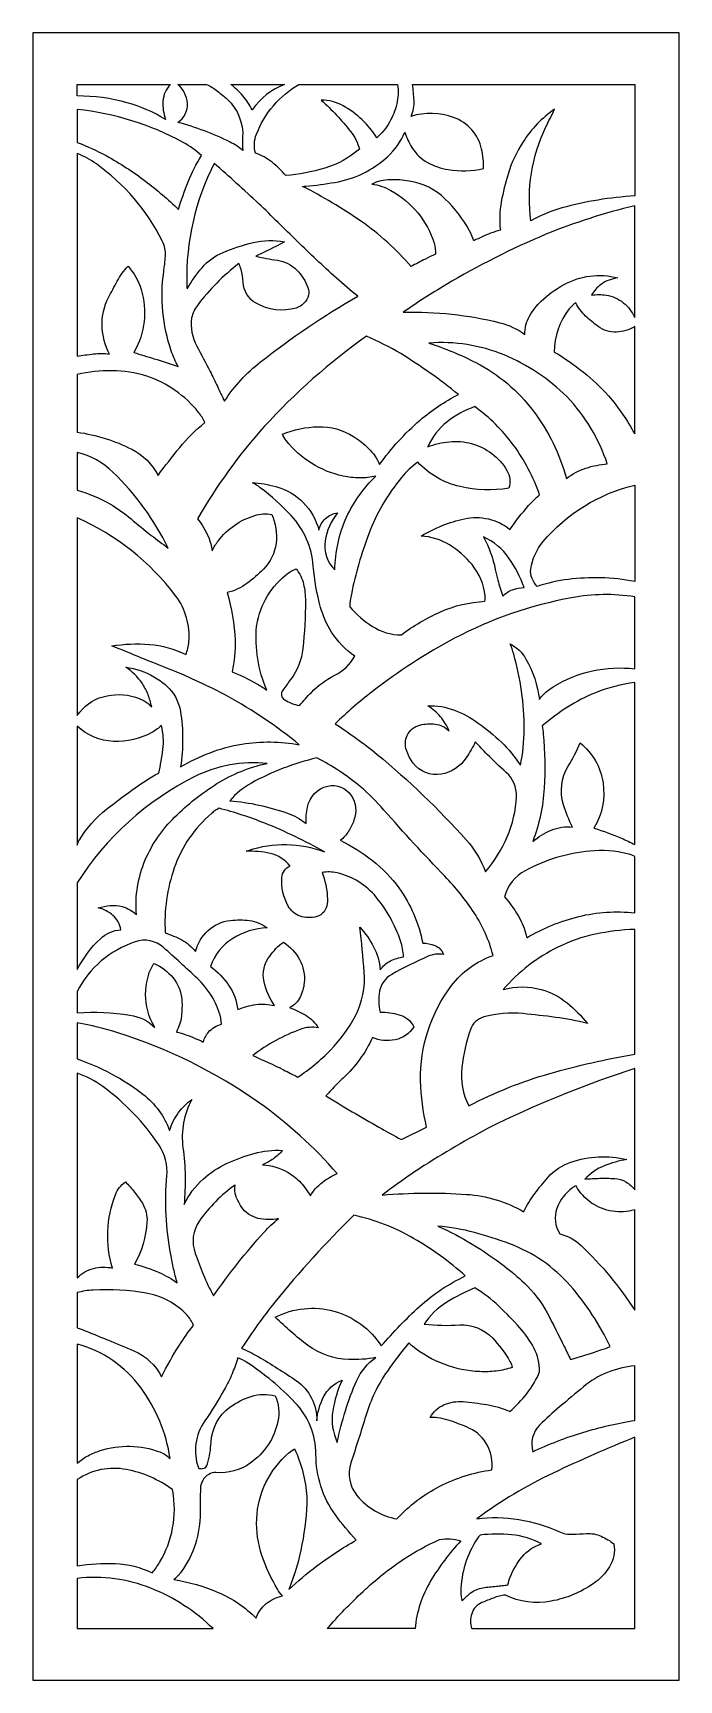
# Model space of a CAD drawing. Header units: centimetres. Extents: x -1.67 to 1.67, y -4.26 to 4.26.
import ezdxf

# ---------------------------------------------------------------- set-up
doc = ezdxf.new("R2010")
doc.units = ezdxf.units.CM
doc.header["$MEASUREMENT"] = 0
doc.layers.add('Layer 1', color=7, linetype='Continuous')

msp = doc.modelspace()

# ---------------------------------------------------------------- linework, layer by layer
at = {"layer": 'Layer 1', "color": 242}
for points, knots in [([(-1.67112, 4.26053), (-1.67112, 4.26053), (1.67113, 4.26053), (1.67113, 4.26053), (1.67113, 4.26053), (1.67113, 4.26053), (1.67113, -4.26054), (1.67113, -4.26054), (1.67113, -4.26054), (1.67113, -4.26054), (-1.67112, -4.26054), (-1.67112, -4.26054), (-1.67112, -4.26054), (-1.67112, -4.26054), (-1.67112, 4.26053), (-1.67112, 4.26053)], [0, 0, 0, 0, 0.2, 0.2, 0.2, 0.2, 0.4, 0.4, 0.4, 0.4, 0.6, 0.6, 0.6, 0.6, 1, 1, 1, 1]), ([(-1.44175, 3.93491), (-1.35433, 3.93469), (-1.26731, 3.92283), (-1.18306, 3.8997), (-1.18306, 3.8997), (-1.11371, 3.87975), (-1.04729, 3.85078), (-0.98559, 3.81359), (-0.98559, 3.81359), (-0.99604, 3.84378), (-1.00042, 3.87574), (-0.99847, 3.90761), (-0.99847, 3.90761), (-0.99649, 3.94017), (-0.9829, 3.97099), (-0.96016, 3.99456), (-0.96016, 3.99456), (-0.96016, 3.99456), (-1.44175, 3.99456), (-1.44175, 3.99456), (-1.44175, 3.99456), (-1.44175, 3.99456), (-1.44175, 3.93491), (-1.44175, 3.93491)], [0, 0, 0, 0, 0.1428571, 0.1428571, 0.1428571, 0.1428571, 0.2857143, 0.2857143, 0.2857143, 0.2857143, 0.4285714, 0.4285714, 0.4285714, 0.4285714, 0.5714286, 0.5714286, 0.5714286, 0.5714286, 0.7142857, 0.7142857, 0.7142857, 0.7142857, 1, 1, 1, 1]), ([(-0.92206, 3.99456), (-0.89278, 3.96979), (-0.87475, 3.93436), (-0.87206, 3.89629), (-0.87206, 3.89629), (-0.86928, 3.85694), (-0.88849, 3.81922), (-0.92206, 3.79802), (-0.92206, 3.79802), (-0.82829, 3.77298), (-0.73729, 3.73863), (-0.65047, 3.69551), (-0.65047, 3.69551), (-0.62698, 3.68384), (-0.60515, 3.66912), (-0.58557, 3.65174), (-0.58557, 3.65174), (-0.5875, 3.67432), (-0.58776, 3.697), (-0.58634, 3.71962), (-0.58634, 3.71962), (-0.5817, 3.79404), (-0.6109, 3.86657), (-0.66599, 3.91737), (-0.66599, 3.91737), (-0.68217, 3.9323), (-0.69908, 3.94644), (-0.71665, 3.95973), (-0.71665, 3.95973), (-0.73426, 3.97306), (-0.75307, 3.98472), (-0.77286, 3.99456), (-0.77286, 3.99456), (-0.77286, 3.99456), (-0.92206, 3.99456), (-0.92206, 3.99456)], [0, 0, 0, 0, 0.1, 0.1, 0.1, 0.1, 0.2, 0.2, 0.2, 0.2, 0.3, 0.3, 0.3, 0.3, 0.4, 0.4, 0.4, 0.4, 0.5, 0.5, 0.5, 0.5, 0.6, 0.6, 0.6, 0.6, 0.7, 0.7, 0.7, 0.7, 0.8, 0.8, 0.8, 0.8, 1, 1, 1, 1]), ([(-0.36972, 3.99456), (-0.36972, 3.99456), (-0.64748, 3.99456), (-0.64748, 3.99456), (-0.64748, 3.99456), (-0.62487, 3.97678), (-0.60412, 3.95678), (-0.58557, 3.93486), (-0.58557, 3.93486), (-0.56675, 3.91245), (-0.55028, 3.8882), (-0.53637, 3.86252), (-0.53637, 3.86252), (-0.53607, 3.86309), (-0.53572, 3.86366), (-0.53534, 3.8642), (-0.53534, 3.8642), (-0.49415, 3.92273), (-0.43657, 3.96805), (-0.36972, 3.99456)], [0, 0, 0, 0, 0.1666667, 0.1666667, 0.1666667, 0.1666667, 0.3333333, 0.3333333, 0.3333333, 0.3333333, 0.5, 0.5, 0.5, 0.5, 0.6666667, 0.6666667, 0.6666667, 0.6666667, 1, 1, 1, 1]), ([(0.21504, 3.99456), (0.21504, 3.99456), (-0.29512, 3.99456), (-0.29512, 3.99456), (-0.29512, 3.99456), (-0.39584, 3.93565), (-0.47339, 3.8447), (-0.51518, 3.73645), (-0.51518, 3.73645), (-0.52718, 3.70536), (-0.52905, 3.67135), (-0.5205, 3.63917), (-0.5205, 3.63917), (-0.48926, 3.62802), (-0.46007, 3.61185), (-0.43412, 3.59133), (-0.43412, 3.59133), (-0.40827, 3.57089), (-0.38457, 3.54791), (-0.36337, 3.52276), (-0.36337, 3.52276), (-0.295, 3.5287), (-0.22743, 3.54159), (-0.16171, 3.56123), (-0.16171, 3.56123), (-0.09543, 3.58105), (-0.03416, 3.61451), (0.01815, 3.65945), (0.01815, 3.65945), (0.00926, 3.6927), (-0.00639, 3.72377), (-0.02789, 3.75079), (-0.02789, 3.75079), (-0.07409, 3.80888), (-0.12493, 3.86317), (-0.17994, 3.91316), (-0.17994, 3.91316), (-0.13988, 3.91325), (-0.10048, 3.90287), (-0.06572, 3.88311), (-0.06572, 3.88311), (0.00469, 3.84303), (0.06426, 3.7866), (0.10785, 3.7187), (0.10785, 3.7187), (0.13397, 3.74147), (0.15606, 3.76838), (0.17324, 3.79835), (0.17324, 3.79835), (0.18996, 3.82808), (0.20252, 3.85992), (0.21058, 3.89301), (0.21058, 3.89301), (0.2187, 3.92626), (0.22021, 3.96075), (0.21504, 3.99456)], [0, 0, 0, 0, 0.0666667, 0.0666667, 0.0666667, 0.0666667, 0.1333333, 0.1333333, 0.1333333, 0.1333333, 0.2, 0.2, 0.2, 0.2, 0.2666667, 0.2666667, 0.2666667, 0.2666667, 0.3333333, 0.3333333, 0.3333333, 0.3333333, 0.4, 0.4, 0.4, 0.4, 0.4666667, 0.4666667, 0.4666667, 0.4666667, 0.5333333, 0.5333333, 0.5333333, 0.5333333, 0.6, 0.6, 0.6, 0.6, 0.6666667, 0.6666667, 0.6666667, 0.6666667, 0.7333333, 0.7333333, 0.7333333, 0.7333333, 0.8, 0.8, 0.8, 0.8, 0.8666667, 0.8666667, 0.8666667, 0.8666667, 1, 1, 1, 1]), ([(1.44177, 3.41737), (1.44177, 3.41737), (1.44177, 3.99456), (1.44177, 3.99456), (1.44177, 3.99456), (1.44177, 3.99456), (0.292, 3.99456), (0.292, 3.99456), (0.292, 3.99456), (0.2962, 3.96694), (0.29897, 3.93912), (0.30032, 3.91122), (0.30032, 3.91122), (0.3017, 3.88296), (0.29638, 3.85475), (0.2848, 3.82889), (0.2848, 3.82889), (0.35673, 3.851), (0.43404, 3.84908), (0.50479, 3.82347), (0.50479, 3.82347), (0.57814, 3.79691), (0.63285, 3.73508), (0.64988, 3.65954), (0.64988, 3.65954), (0.65734, 3.62652), (0.66067, 3.59271), (0.65984, 3.55887), (0.65984, 3.55887), (0.59983, 3.54573), (0.53784, 3.54384), (0.47714, 3.55329), (0.47714, 3.55329), (0.43972, 3.55942), (0.40363, 3.57193), (0.37052, 3.59025), (0.37052, 3.59025), (0.33709, 3.60875), (0.30906, 3.63553), (0.2892, 3.66796), (0.2892, 3.66796), (0.274, 3.69277), (0.26159, 3.71916), (0.25218, 3.74665), (0.25218, 3.74665), (0.23232, 3.69858), (0.2019, 3.65545), (0.16318, 3.62042), (0.16318, 3.62042), (0.12474, 3.58564), (0.08165, 3.55628), (0.03513, 3.53314), (0.03513, 3.53314), (-0.01064, 3.51128), (-0.05929, 3.4959), (-0.10937, 3.48745), (-0.10937, 3.48745), (-0.15922, 3.47903), (-0.20939, 3.47246), (-0.25974, 3.46771), (-0.25974, 3.46771), (-0.26536, 3.46719), (-0.27101, 3.46691), (-0.27666, 3.4669), (-0.27666, 3.4669), (-0.17189, 3.41406), (-0.07103, 3.35391), (0.02514, 3.28691), (0.02514, 3.28691), (0.12157, 3.21973), (0.20899, 3.14063), (0.28528, 3.05158), (0.28528, 3.05158), (0.30937, 3.0654), (0.33384, 3.07854), (0.35868, 3.09099), (0.35868, 3.09099), (0.3758, 3.0995), (0.39314, 3.10758), (0.41066, 3.11523), (0.41066, 3.11523), (0.41238, 3.13458), (0.41026, 3.15407), (0.40443, 3.17261), (0.40443, 3.17261), (0.36796, 3.28853), (0.28792, 3.38602), (0.18079, 3.44493), (0.18079, 3.44493), (0.16543, 3.45337), (0.14945, 3.46062), (0.13297, 3.46663), (0.13297, 3.46663), (0.11645, 3.47265), (0.09926, 3.47663), (0.08176, 3.47851), (0.08176, 3.47851), (0.11178, 3.49247), (0.14439, 3.5001), (0.17753, 3.50091), (0.17753, 3.50091), (0.21038, 3.50172), (0.24325, 3.49955), (0.2757, 3.49441), (0.2757, 3.49441), (0.34604, 3.48329), (0.4112, 3.45077), (0.46211, 3.40139), (0.46211, 3.40139), (0.5121, 3.35289), (0.55445, 3.2972), (0.58772, 3.23622), (0.58772, 3.23622), (0.59653, 3.22009), (0.60393, 3.20326), (0.60989, 3.1859), (0.60989, 3.1859), (0.63807, 3.19995), (0.6669, 3.21265), (0.69631, 3.22397), (0.69631, 3.22397), (0.71288, 3.2302), (0.7297, 3.23576), (0.74672, 3.24062), (0.74672, 3.24062), (0.74077, 3.28952), (0.74242, 3.33906), (0.75162, 3.38748), (0.75162, 3.38748), (0.76078, 3.43564), (0.77252, 3.48328), (0.78682, 3.5302), (0.78682, 3.5302), (0.80477, 3.5892), (0.83087, 3.64545), (0.86434, 3.69737), (0.86434, 3.69737), (0.90712, 3.76368), (0.96258, 3.82108), (1.02759, 3.86629), (1.02759, 3.86629), (1.01188, 3.8346), (0.99634, 3.80283), (0.98098, 3.77099), (0.98098, 3.77099), (0.9086, 3.62083), (0.88224, 3.45305), (0.90516, 3.2882), (0.90516, 3.2882), (0.95556, 3.31716), (1.00947, 3.33964), (1.06559, 3.3551), (1.06559, 3.3551), (1.18841, 3.38895), (1.31452, 3.40983), (1.44177, 3.41737)], [0, 0, 0, 0, 0.025, 0.025, 0.025, 0.025, 0.05, 0.05, 0.05, 0.05, 0.075, 0.075, 0.075, 0.075, 0.1, 0.1, 0.1, 0.1, 0.125, 0.125, 0.125, 0.125, 0.15, 0.15, 0.15, 0.15, 0.175, 0.175, 0.175, 0.175, 0.2, 0.2, 0.2, 0.2, 0.225, 0.225, 0.225, 0.225, 0.25, 0.25, 0.25, 0.25, 0.275, 0.275, 0.275, 0.275, 0.3, 0.3, 0.3, 0.3, 0.325, 0.325, 0.325, 0.325, 0.35, 0.35, 0.35, 0.35, 0.375, 0.375, 0.375, 0.375, 0.4, 0.4, 0.4, 0.4, 0.425, 0.425, 0.425, 0.425, 0.45, 0.45, 0.45, 0.45, 0.475, 0.475, 0.475, 0.475, 0.5, 0.5, 0.5, 0.5, 0.525, 0.525, 0.525, 0.525, 0.55, 0.55, 0.55, 0.55, 0.575, 0.575, 0.575, 0.575, 0.6, 0.6, 0.6, 0.6, 0.625, 0.625, 0.625, 0.625, 0.65, 0.65, 0.65, 0.65, 0.675, 0.675, 0.675, 0.675, 0.7, 0.7, 0.7, 0.7, 0.725, 0.725, 0.725, 0.725, 0.75, 0.75, 0.75, 0.75, 0.775, 0.775, 0.775, 0.775, 0.8, 0.8, 0.8, 0.8, 0.825, 0.825, 0.825, 0.825, 0.85, 0.85, 0.85, 0.85, 0.875, 0.875, 0.875, 0.875, 0.9, 0.9, 0.9, 0.9, 0.925, 0.925, 0.925, 0.925, 0.95, 0.95, 0.95, 0.95, 1, 1, 1, 1]), ([(-1.44175, 3.69329), (-1.44175, 3.69329), (-1.44175, 3.86523), (-1.44175, 3.86523), (-1.44175, 3.86523), (-1.24934, 3.8447), (-1.06291, 3.78643), (-0.89342, 3.69385), (-0.89342, 3.69385), (-0.85926, 3.67521), (-0.82764, 3.65232), (-0.79932, 3.62574), (-0.79932, 3.62574), (-0.82653, 3.58297), (-0.84962, 3.53778), (-0.86831, 3.49074), (-0.86831, 3.49074), (-0.88697, 3.44379), (-0.90374, 3.39614), (-0.91862, 3.34788), (-0.91862, 3.34788), (-0.97241, 3.39982), (-1.02932, 3.44853), (-1.08901, 3.49372), (-1.08901, 3.49372), (-1.1534, 3.54246), (-1.22121, 3.58657), (-1.29194, 3.62574), (-1.29194, 3.62574), (-1.34023, 3.6517), (-1.39028, 3.67428), (-1.44175, 3.69329)], [0, 0, 0, 0, 0.1111111, 0.1111111, 0.1111111, 0.1111111, 0.2222222, 0.2222222, 0.2222222, 0.2222222, 0.3333333, 0.3333333, 0.3333333, 0.3333333, 0.4444444, 0.4444444, 0.4444444, 0.4444444, 0.5555556, 0.5555556, 0.5555556, 0.5555556, 0.6666667, 0.6666667, 0.6666667, 0.6666667, 0.7777778, 0.7777778, 0.7777778, 0.7777778, 1, 1, 1, 1]), ([(-1.44175, 2.58767), (-1.44175, 2.58767), (-1.44175, 3.63645), (-1.44175, 3.63645), (-1.44175, 3.63645), (-1.40677, 3.62271), (-1.37362, 3.60474), (-1.34309, 3.58294), (-1.34309, 3.58294), (-1.19844, 3.47968), (-1.08142, 3.34288), (-1.00227, 3.18457), (-1.00227, 3.18457), (-0.99, 3.16003), (-0.98443, 3.13272), (-0.98611, 3.10538), (-0.98611, 3.10538), (-0.98775, 3.07848), (-0.99065, 3.05167), (-0.99476, 3.02503), (-0.99476, 3.02503), (-1.01385, 2.88752), (-1.00048, 2.74755), (-0.95563, 2.61605), (-0.95563, 2.61605), (-0.94607, 2.58798), (-0.93392, 2.56086), (-0.91935, 2.535), (-0.91935, 2.535), (-0.96098, 2.54885), (-1.00272, 2.56231), (-1.0446, 2.5754), (-1.0446, 2.5754), (-1.07945, 2.58629), (-1.1144, 2.59687), (-1.14944, 2.60716), (-1.14944, 2.60716), (-1.14871, 2.60832), (-1.14799, 2.6095), (-1.14731, 2.6107), (-1.14731, 2.6107), (-1.09163, 2.70898), (-1.07872, 2.82541), (-1.11158, 2.93332), (-1.11158, 2.93332), (-1.12517, 2.97792), (-1.14797, 3.01919), (-1.17857, 3.05455), (-1.17857, 3.05455), (-1.20042, 3.03078), (-1.21937, 3.00455), (-1.23502, 2.97638), (-1.23502, 2.97638), (-1.25062, 2.94831), (-1.26579, 2.92002), (-1.28054, 2.89151), (-1.28054, 2.89151), (-1.30401, 2.84616), (-1.31543, 2.79567), (-1.31375, 2.74472), (-1.31375, 2.74472), (-1.31207, 2.69394), (-1.29857, 2.64424), (-1.27427, 2.59948), (-1.27427, 2.59948), (-1.30221, 2.60309), (-1.33049, 2.60326), (-1.35847, 2.60002), (-1.35847, 2.60002), (-1.38636, 2.59677), (-1.41413, 2.59265), (-1.44175, 2.58767)], [0, 0, 0, 0, 0.0526316, 0.0526316, 0.0526316, 0.0526316, 0.1052632, 0.1052632, 0.1052632, 0.1052632, 0.1578947, 0.1578947, 0.1578947, 0.1578947, 0.2105263, 0.2105263, 0.2105263, 0.2105263, 0.2631579, 0.2631579, 0.2631579, 0.2631579, 0.3157895, 0.3157895, 0.3157895, 0.3157895, 0.3684211, 0.3684211, 0.3684211, 0.3684211, 0.4210526, 0.4210526, 0.4210526, 0.4210526, 0.4736842, 0.4736842, 0.4736842, 0.4736842, 0.5263158, 0.5263158, 0.5263158, 0.5263158, 0.5789474, 0.5789474, 0.5789474, 0.5789474, 0.6315789, 0.6315789, 0.6315789, 0.6315789, 0.6842105, 0.6842105, 0.6842105, 0.6842105, 0.7368421, 0.7368421, 0.7368421, 0.7368421, 0.7894737, 0.7894737, 0.7894737, 0.7894737, 0.8421053, 0.8421053, 0.8421053, 0.8421053, 0.8947368, 0.8947368, 0.8947368, 0.8947368, 1, 1, 1, 1]), ([(-0.73398, 3.58585), (-0.65587, 3.51753), (-0.57884, 3.448), (-0.5029, 3.37731), (-0.5029, 3.37731), (-0.43638, 3.31301), (-0.37012, 3.24846), (-0.30415, 3.18364), (-0.30415, 3.18364), (-0.23817, 3.11883), (-0.17099, 3.05523), (-0.10264, 2.99291), (-0.10264, 2.99291), (-0.06636, 2.96057), (-0.0292, 2.92921), (0.00878, 2.89886), (0.00878, 2.89886), (-0.16636, 2.79728), (-0.33412, 2.68375), (-0.49332, 2.55903), (-0.49332, 2.55903), (-0.56646, 2.50172), (-0.62964, 2.43295), (-0.68034, 2.3554), (-0.68034, 2.3554), (-0.69282, 2.381), (-0.7051, 2.40668), (-0.7172, 2.43247), (-0.7172, 2.43247), (-0.72933, 2.45833), (-0.74188, 2.484), (-0.75483, 2.50947), (-0.75483, 2.50947), (-0.77772, 2.55322), (-0.80078, 2.59686), (-0.82403, 2.6404), (-0.82403, 2.6404), (-0.84784, 2.685), (-0.85705, 2.73586), (-0.85039, 2.78587), (-0.85039, 2.78587), (-0.84527, 2.80958), (-0.83501, 2.83192), (-0.82034, 2.85132), (-0.82034, 2.85132), (-0.75906, 2.93238), (-0.68707, 3.00494), (-0.60633, 3.06703), (-0.60633, 3.06703), (-0.60132, 3.05736), (-0.59722, 3.04723), (-0.59414, 3.0368), (-0.59414, 3.0368), (-0.58796, 3.01542), (-0.58441, 2.9934), (-0.58355, 2.97118), (-0.58355, 2.97118), (-0.58179, 2.92587), (-0.55676, 2.88463), (-0.51715, 2.86191), (-0.51715, 2.86191), (-0.45434, 2.82587), (-0.37937, 2.81706), (-0.30979, 2.83754), (-0.30979, 2.83754), (-0.27823, 2.84685), (-0.25406, 2.87206), (-0.24634, 2.90378), (-0.24634, 2.90378), (-0.24316, 2.91688), (-0.24392, 2.93062), (-0.24854, 2.9433), (-0.24854, 2.9433), (-0.26095, 2.97733), (-0.28069, 3.00825), (-0.30639, 3.03393), (-0.30639, 3.03393), (-0.33355, 3.06106), (-0.36876, 3.07883), (-0.40687, 3.08463), (-0.40687, 3.08463), (-0.44401, 3.09029), (-0.48099, 3.09705), (-0.51772, 3.10491), (-0.51772, 3.10491), (-0.49886, 3.11421), (-0.48, 3.12354), (-0.46118, 3.13293), (-0.46118, 3.13293), (-0.43064, 3.14821), (-0.40016, 3.16359), (-0.36973, 3.17908), (-0.36973, 3.17908), (-0.42359, 3.18988), (-0.47918, 3.18877), (-0.53255, 3.17582), (-0.53255, 3.17582), (-0.58537, 3.16301), (-0.63707, 3.1461), (-0.6872, 3.12523), (-0.6872, 3.12523), (-0.72933, 3.10768), (-0.76668, 3.08054), (-0.79623, 3.04598), (-0.79623, 3.04598), (-0.82543, 3.01182), (-0.85134, 2.97504), (-0.87363, 2.9361), (-0.87363, 2.9361), (-0.87487, 2.94573), (-0.87559, 2.95544), (-0.87577, 2.96514), (-0.87577, 2.96514), (-0.87987, 3.18033), (-0.83118, 3.39339), (-0.73398, 3.58585)], [0, 0, 0, 0, 0.0333333, 0.0333333, 0.0333333, 0.0333333, 0.0666667, 0.0666667, 0.0666667, 0.0666667, 0.1, 0.1, 0.1, 0.1, 0.1333333, 0.1333333, 0.1333333, 0.1333333, 0.1666667, 0.1666667, 0.1666667, 0.1666667, 0.2, 0.2, 0.2, 0.2, 0.2333333, 0.2333333, 0.2333333, 0.2333333, 0.2666667, 0.2666667, 0.2666667, 0.2666667, 0.3, 0.3, 0.3, 0.3, 0.3333333, 0.3333333, 0.3333333, 0.3333333, 0.3666667, 0.3666667, 0.3666667, 0.3666667, 0.4, 0.4, 0.4, 0.4, 0.4333333, 0.4333333, 0.4333333, 0.4333333, 0.4666667, 0.4666667, 0.4666667, 0.4666667, 0.5, 0.5, 0.5, 0.5, 0.5333333, 0.5333333, 0.5333333, 0.5333333, 0.5666667, 0.5666667, 0.5666667, 0.5666667, 0.6, 0.6, 0.6, 0.6, 0.6333333, 0.6333333, 0.6333333, 0.6333333, 0.6666667, 0.6666667, 0.6666667, 0.6666667, 0.7, 0.7, 0.7, 0.7, 0.7333333, 0.7333333, 0.7333333, 0.7333333, 0.7666667, 0.7666667, 0.7666667, 0.7666667, 0.8, 0.8, 0.8, 0.8, 0.8333333, 0.8333333, 0.8333333, 0.8333333, 0.8666667, 0.8666667, 0.8666667, 0.8666667, 0.9, 0.9, 0.9, 0.9, 0.9333333, 0.9333333, 0.9333333, 0.9333333, 1, 1, 1, 1]), ([(1.44177, 3.36615), (1.44177, 3.36615), (1.44177, 2.78883), (1.44177, 2.78883), (1.44177, 2.78883), (1.42807, 2.81816), (1.40792, 2.84407), (1.3828, 2.86468), (1.3828, 2.86468), (1.35753, 2.88541), (1.32707, 2.89896), (1.29465, 2.90387), (1.29465, 2.90387), (1.2694, 2.90769), (1.24371, 2.9077), (1.21846, 2.90387), (1.21846, 2.90387), (1.23056, 2.92571), (1.24727, 2.94471), (1.26744, 2.9596), (1.26744, 2.9596), (1.28019, 2.96881), (1.29415, 2.97628), (1.30894, 2.98174), (1.30894, 2.98174), (1.3237, 2.9872), (1.33896, 2.99122), (1.35451, 2.99375), (1.35451, 2.99375), (1.30716, 3.00593), (1.2579, 3.00897), (1.2094, 3.00274), (1.2094, 3.00274), (1.16176, 2.99604), (1.11578, 2.98072), (1.07374, 2.95755), (1.07374, 2.95755), (1.03187, 2.93447), (0.99315, 2.90621), (0.95853, 2.87341), (0.95853, 2.87341), (0.93449, 2.85064), (0.91393, 2.82456), (0.89747, 2.79594), (0.89747, 2.79594), (0.88077, 2.76691), (0.87252, 2.7339), (0.87363, 2.70052), (0.87363, 2.70052), (0.83461, 2.72901), (0.79037, 2.74968), (0.74335, 2.76138), (0.74335, 2.76138), (0.5803, 2.80197), (0.41243, 2.82011), (0.24439, 2.81528), (0.24439, 2.81528), (0.31596, 2.8656), (0.3895, 2.91312), (0.46481, 2.95774), (0.46481, 2.95774), (0.63115, 3.0563), (0.80408, 3.14357), (0.98234, 3.21893), (0.98234, 3.21893), (1.13139, 3.27973), (1.285, 3.32895), (1.44177, 3.36614), (1.44177, 3.36614), (1.44177, 3.36614), (1.44177, 3.36615), (1.44177, 3.36615)], [0, 0, 0, 0, 0.0526316, 0.0526316, 0.0526316, 0.0526316, 0.1052632, 0.1052632, 0.1052632, 0.1052632, 0.1578947, 0.1578947, 0.1578947, 0.1578947, 0.2105263, 0.2105263, 0.2105263, 0.2105263, 0.2631579, 0.2631579, 0.2631579, 0.2631579, 0.3157895, 0.3157895, 0.3157895, 0.3157895, 0.3684211, 0.3684211, 0.3684211, 0.3684211, 0.4210526, 0.4210526, 0.4210526, 0.4210526, 0.4736842, 0.4736842, 0.4736842, 0.4736842, 0.5263158, 0.5263158, 0.5263158, 0.5263158, 0.5789474, 0.5789474, 0.5789474, 0.5789474, 0.6315789, 0.6315789, 0.6315789, 0.6315789, 0.6842105, 0.6842105, 0.6842105, 0.6842105, 0.7368421, 0.7368421, 0.7368421, 0.7368421, 0.7894737, 0.7894737, 0.7894737, 0.7894737, 0.8421053, 0.8421053, 0.8421053, 0.8421053, 0.8947368, 0.8947368, 0.8947368, 0.8947368, 1, 1, 1, 1]), ([(1.44177, 2.18633), (1.40364, 2.25639), (1.35831, 2.32235), (1.30646, 2.38315), (1.30646, 2.38315), (1.26659, 2.42737), (1.22321, 2.46832), (1.17669, 2.50563), (1.17669, 2.50563), (1.12889, 2.54398), (1.07829, 2.57877), (1.0253, 2.60974), (1.0253, 2.60974), (1.0255, 2.69058), (1.05293, 2.76911), (1.10316, 2.83282), (1.10316, 2.83282), (1.1126, 2.84481), (1.12386, 2.85528), (1.13653, 2.86387), (1.13653, 2.86387), (1.1498, 2.83867), (1.1671, 2.81578), (1.18778, 2.79607), (1.18778, 2.79607), (1.20832, 2.77647), (1.23022, 2.75831), (1.25331, 2.7417), (1.25331, 2.7417), (1.28064, 2.72206), (1.31374, 2.71192), (1.34749, 2.71288), (1.34749, 2.71288), (1.38094, 2.71382), (1.4135, 2.72366), (1.44177, 2.74139), (1.44177, 2.74139), (1.44177, 2.74139), (1.44177, 2.18631), (1.44177, 2.18631), (1.44177, 2.18631), (1.44177, 2.18631), (1.44177, 2.18633), (1.44177, 2.18633)], [0, 0, 0, 0, 0.0833333, 0.0833333, 0.0833333, 0.0833333, 0.1666667, 0.1666667, 0.1666667, 0.1666667, 0.25, 0.25, 0.25, 0.25, 0.3333333, 0.3333333, 0.3333333, 0.3333333, 0.4166667, 0.4166667, 0.4166667, 0.4166667, 0.5, 0.5, 0.5, 0.5, 0.5833333, 0.5833333, 0.5833333, 0.5833333, 0.6666667, 0.6666667, 0.6666667, 0.6666667, 0.75, 0.75, 0.75, 0.75, 0.8333333, 0.8333333, 0.8333333, 0.8333333, 1, 1, 1, 1]), ([(-0.81911, 1.7475), (-0.72158, 1.91785), (-0.60617, 2.07756), (-0.47483, 2.22392), (-0.47483, 2.22392), (-0.31585, 2.39833), (-0.13827, 2.55522), (0.05472, 2.69184), (0.05472, 2.69184), (0.11535, 2.66525), (0.1743, 2.63503), (0.23122, 2.60137), (0.23122, 2.60137), (0.33553, 2.53806), (0.43521, 2.46751), (0.52945, 2.39027), (0.52945, 2.39027), (0.45876, 2.35344), (0.39243, 2.30894), (0.33165, 2.25757), (0.33165, 2.25757), (0.25294, 2.18948), (0.18248, 2.11258), (0.12167, 2.02838), (0.12167, 2.02838), (0.1084, 2.05917), (0.08923, 2.08709), (0.06522, 2.11064), (0.06522, 2.11064), (0.04137, 2.13402), (0.01514, 2.15488), (-0.01307, 2.17289), (-0.01307, 2.17289), (-0.06729, 2.20752), (-0.13075, 2.22515), (-0.19524, 2.22348), (-0.19524, 2.22348), (-0.25879, 2.22184), (-0.32152, 2.20888), (-0.38043, 2.1852), (-0.38043, 2.1852), (-0.37576, 2.17314), (-0.36931, 2.16184), (-0.36131, 2.15165), (-0.36131, 2.15165), (-0.28792, 2.05815), (-0.1838, 1.99319), (-0.067, 1.96806), (-0.067, 1.96806), (-0.03896, 1.96225), (-0.01044, 1.95912), (0.01821, 1.9587), (0.01821, 1.9587), (0.0469, 1.95829), (0.07552, 1.96143), (0.10341, 1.96806), (0.10341, 1.96806), (0.03981, 1.90727), (-0.01181, 1.8353), (-0.04885, 1.75579), (-0.04885, 1.75579), (-0.06828, 1.71289), (-0.08301, 1.66805), (-0.09279, 1.62204), (-0.09279, 1.62204), (-0.10259, 1.57607), (-0.10826, 1.52935), (-0.10976, 1.4824), (-0.10976, 1.4824), (-0.14914, 1.52192), (-0.16755, 1.57749), (-0.15955, 1.63246), (-0.15955, 1.63246), (-0.15182, 1.68554), (-0.12964, 1.73554), (-0.09543, 1.77709), (-0.09543, 1.77709), (-0.11894, 1.77436), (-0.14089, 1.76409), (-0.15792, 1.74781), (-0.15792, 1.74781), (-0.17486, 1.73165), (-0.18675, 1.71101), (-0.19218, 1.68833), (-0.19218, 1.68833), (-0.22035, 1.79777), (-0.3053, 1.88388), (-0.41509, 1.91417), (-0.41509, 1.91417), (-0.45458, 1.92508), (-0.49518, 1.9315), (-0.53613, 1.93332), (-0.53613, 1.93332), (-0.52159, 1.92622), (-0.50778, 1.91772), (-0.49491, 1.90794), (-0.49491, 1.90794), (-0.43771, 1.86449), (-0.3844, 1.81619), (-0.33564, 1.76359), (-0.33564, 1.76359), (-0.26896, 1.69169), (-0.2285, 1.59965), (-0.22073, 1.50228), (-0.22073, 1.50228), (-0.21497, 1.43009), (-0.20229, 1.35862), (-0.18287, 1.2888), (-0.18287, 1.2888), (-0.17033, 1.24376), (-0.15124, 1.20078), (-0.12618, 1.16119), (-0.12618, 1.16119), (-0.09502, 1.112), (-0.05417, 1.06955), (-0.00606, 1.03636), (-0.00606, 1.03636), (-0.03063, 0.99304), (-0.06772, 0.95796), (-0.11253, 0.93567), (-0.11253, 0.93567), (-0.1567, 0.91368), (-0.19671, 0.88437), (-0.23085, 0.84895), (-0.23085, 0.84895), (-0.25198, 0.82703), (-0.27245, 0.80452), (-0.29228, 0.78144), (-0.29228, 0.78144), (-0.31942, 0.78596), (-0.34543, 0.79566), (-0.36885, 0.81002), (-0.36885, 0.81002), (-0.37731, 0.8152), (-0.3832, 0.82365), (-0.38509, 0.83333), (-0.38509, 0.83333), (-0.38697, 0.84301), (-0.38464, 0.85308), (-0.37873, 0.86101), (-0.37873, 0.86101), (-0.36521, 0.87909), (-0.35172, 0.89719), (-0.33827, 0.91531), (-0.33827, 0.91531), (-0.3033, 0.9624), (-0.28149, 1.01776), (-0.275, 1.07588), (-0.275, 1.07588), (-0.26589, 1.15761), (-0.26139, 1.23977), (-0.26151, 1.322), (-0.26151, 1.322), (-0.26156, 1.35125), (-0.26484, 1.38041), (-0.27134, 1.40895), (-0.27134, 1.40895), (-0.27789, 1.43777), (-0.29094, 1.46473), (-0.30952, 1.48783), (-0.30952, 1.48783), (-0.32387, 1.48295), (-0.33736, 1.47585), (-0.34949, 1.46681), (-0.34949, 1.46681), (-0.43721, 1.40127), (-0.49601, 1.30477), (-0.51359, 1.19729), (-0.51359, 1.19729), (-0.51398, 1.19474), (-0.51429, 1.19216), (-0.51451, 1.18958), (-0.51451, 1.18958), (-0.52412, 1.07749), (-0.50606, 0.96481), (-0.46185, 0.86119), (-0.46185, 0.86119), (-0.47953, 0.87338), (-0.49776, 0.88479), (-0.51647, 0.89537), (-0.51647, 0.89537), (-0.55654, 0.9175), (-0.5978, 0.93748), (-0.64006, 0.95518), (-0.64006, 0.95518), (-0.62927, 1.00862), (-0.62445, 1.06306), (-0.62569, 1.11755), (-0.62569, 1.11755), (-0.62904, 1.20145), (-0.64255, 1.28463), (-0.66593, 1.36534), (-0.66593, 1.36534), (-0.62902, 1.37421), (-0.5943, 1.39038), (-0.56389, 1.41292), (-0.56389, 1.41292), (-0.53373, 1.43525), (-0.50533, 1.45981), (-0.47891, 1.48639), (-0.47891, 1.48639), (-0.44255, 1.52301), (-0.41947, 1.57052), (-0.41329, 1.62154), (-0.41329, 1.62154), (-0.40716, 1.6721), (-0.41501, 1.72333), (-0.43599, 1.76982), (-0.43599, 1.76982), (-0.46525, 1.77491), (-0.4953, 1.77305), (-0.5237, 1.76437), (-0.5237, 1.76437), (-0.59948, 1.74121), (-0.66588, 1.69488), (-0.71339, 1.63196), (-0.71339, 1.63196), (-0.7252, 1.61635), (-0.73529, 1.59954), (-0.74353, 1.58182), (-0.74353, 1.58182), (-0.74748, 1.60624), (-0.75422, 1.63013), (-0.76365, 1.65304), (-0.76365, 1.65304), (-0.77816, 1.68666), (-0.79678, 1.71838), (-0.81911, 1.7475)], [0, 0, 0, 0, 0.0172414, 0.0172414, 0.0172414, 0.0172414, 0.0344828, 0.0344828, 0.0344828, 0.0344828, 0.0517241, 0.0517241, 0.0517241, 0.0517241, 0.0689655, 0.0689655, 0.0689655, 0.0689655, 0.0862069, 0.0862069, 0.0862069, 0.0862069, 0.1034483, 0.1034483, 0.1034483, 0.1034483, 0.1206897, 0.1206897, 0.1206897, 0.1206897, 0.137931, 0.137931, 0.137931, 0.137931, 0.1551724, 0.1551724, 0.1551724, 0.1551724, 0.1724138, 0.1724138, 0.1724138, 0.1724138, 0.1896552, 0.1896552, 0.1896552, 0.1896552, 0.2068966, 0.2068966, 0.2068966, 0.2068966, 0.2241379, 0.2241379, 0.2241379, 0.2241379, 0.2413793, 0.2413793, 0.2413793, 0.2413793, 0.2586207, 0.2586207, 0.2586207, 0.2586207, 0.2758621, 0.2758621, 0.2758621, 0.2758621, 0.2931034, 0.2931034, 0.2931034, 0.2931034, 0.3103448, 0.3103448, 0.3103448, 0.3103448, 0.3275862, 0.3275862, 0.3275862, 0.3275862, 0.3448276, 0.3448276, 0.3448276, 0.3448276, 0.362069, 0.362069, 0.362069, 0.362069, 0.3793103, 0.3793103, 0.3793103, 0.3793103, 0.3965517, 0.3965517, 0.3965517, 0.3965517, 0.4137931, 0.4137931, 0.4137931, 0.4137931, 0.4310345, 0.4310345, 0.4310345, 0.4310345, 0.4482759, 0.4482759, 0.4482759, 0.4482759, 0.4655172, 0.4655172, 0.4655172, 0.4655172, 0.4827586, 0.4827586, 0.4827586, 0.4827586, 0.5, 0.5, 0.5, 0.5, 0.5172414, 0.5172414, 0.5172414, 0.5172414, 0.5344828, 0.5344828, 0.5344828, 0.5344828, 0.5517241, 0.5517241, 0.5517241, 0.5517241, 0.5689655, 0.5689655, 0.5689655, 0.5689655, 0.5862069, 0.5862069, 0.5862069, 0.5862069, 0.6034483, 0.6034483, 0.6034483, 0.6034483, 0.6206897, 0.6206897, 0.6206897, 0.6206897, 0.637931, 0.637931, 0.637931, 0.637931, 0.6551724, 0.6551724, 0.6551724, 0.6551724, 0.6724138, 0.6724138, 0.6724138, 0.6724138, 0.6896552, 0.6896552, 0.6896552, 0.6896552, 0.7068966, 0.7068966, 0.7068966, 0.7068966, 0.7241379, 0.7241379, 0.7241379, 0.7241379, 0.7413793, 0.7413793, 0.7413793, 0.7413793, 0.7586207, 0.7586207, 0.7586207, 0.7586207, 0.7758621, 0.7758621, 0.7758621, 0.7758621, 0.7931034, 0.7931034, 0.7931034, 0.7931034, 0.8103448, 0.8103448, 0.8103448, 0.8103448, 0.8275862, 0.8275862, 0.8275862, 0.8275862, 0.8448276, 0.8448276, 0.8448276, 0.8448276, 0.862069, 0.862069, 0.862069, 0.862069, 0.8793103, 0.8793103, 0.8793103, 0.8793103, 0.8965517, 0.8965517, 0.8965517, 0.8965517, 0.9137931, 0.9137931, 0.9137931, 0.9137931, 0.9310345, 0.9310345, 0.9310345, 0.9310345, 0.9482759, 0.9482759, 0.9482759, 0.9482759, 0.9655172, 0.9655172, 0.9655172, 0.9655172, 1, 1, 1, 1]), ([(0.37759, 2.6559), (0.51, 2.6664), (0.6431, 2.64548), (0.76573, 2.59488), (0.76573, 2.59488), (0.88784, 2.5445), (0.9987, 2.47063), (1.09186, 2.37758), (1.09186, 2.37758), (1.18625, 2.2786), (1.25732, 2.16003), (1.29989, 2.03054), (1.29989, 2.03054), (1.26189, 2.02817), (1.22437, 2.02088), (1.18828, 2.00886), (1.18828, 2.00886), (1.15206, 1.99679), (1.11827, 1.97855), (1.08839, 1.95495), (1.08839, 1.95495), (1.05437, 2.08097), (0.9965, 2.19939), (0.91784, 2.30397), (0.91784, 2.30397), (0.83887, 2.40895), (0.73704, 2.49486), (0.61983, 2.55532), (0.61983, 2.55532), (0.54204, 2.59546), (0.46102, 2.6291), (0.37759, 2.6559)], [0, 0, 0, 0, 0.1111111, 0.1111111, 0.1111111, 0.1111111, 0.2222222, 0.2222222, 0.2222222, 0.2222222, 0.3333333, 0.3333333, 0.3333333, 0.3333333, 0.4444444, 0.4444444, 0.4444444, 0.4444444, 0.5555556, 0.5555556, 0.5555556, 0.5555556, 0.6666667, 0.6666667, 0.6666667, 0.6666667, 0.7777778, 0.7777778, 0.7777778, 0.7777778, 1, 1, 1, 1]), ([(-1.44175, 2.1951), (-1.44175, 2.1951), (-1.44175, 2.49362), (-1.44175, 2.49362), (-1.44175, 2.49362), (-1.38262, 2.50657), (-1.32226, 2.51317), (-1.26171, 2.51331), (-1.26171, 2.51331), (-1.20095, 2.51343), (-1.14055, 2.50399), (-1.08278, 2.48533), (-1.08278, 2.48533), (-0.97705, 2.44944), (-0.88387, 2.38423), (-0.81434, 2.29753), (-0.81434, 2.29753), (-0.80133, 2.28133), (-0.79034, 2.26364), (-0.78156, 2.24486), (-0.78156, 2.24486), (-0.82941, 2.20646), (-0.87309, 2.16325), (-0.91188, 2.11587), (-0.91188, 2.11587), (-0.95059, 2.06862), (-0.98805, 2.02039), (-1.02421, 1.97122), (-1.02421, 1.97122), (-1.05362, 2.02951), (-1.10101, 2.07695), (-1.15954, 2.10665), (-1.15954, 2.10665), (-1.24799, 2.15152), (-1.34335, 2.18143), (-1.44175, 2.1951)], [0, 0, 0, 0, 0.1, 0.1, 0.1, 0.1, 0.2, 0.2, 0.2, 0.2, 0.3, 0.3, 0.3, 0.3, 0.4, 0.4, 0.4, 0.4, 0.5, 0.5, 0.5, 0.5, 0.6, 0.6, 0.6, 0.6, 0.7, 0.7, 0.7, 0.7, 0.8, 0.8, 0.8, 0.8, 1, 1, 1, 1]), ([(0.61493, 2.32722), (0.69045, 2.27152), (0.75737, 2.20519), (0.81358, 2.13035), (0.81358, 2.13035), (0.87143, 2.05113), (0.91733, 1.96395), (0.94981, 1.87162), (0.94981, 1.87162), (0.92989, 1.85387), (0.91095, 1.8351), (0.89306, 1.81536), (0.89306, 1.81536), (0.85829, 1.77617), (0.82605, 1.73484), (0.79656, 1.69161), (0.79656, 1.69161), (0.73084, 1.74488), (0.64417, 1.76535), (0.56127, 1.74711), (0.56127, 1.74711), (0.48204, 1.72969), (0.40623, 1.69955), (0.3368, 1.65787), (0.3368, 1.65787), (0.38918, 1.65524), (0.44002, 1.63933), (0.48441, 1.61165), (0.48441, 1.61165), (0.52839, 1.58425), (0.56749, 1.54981), (0.60014, 1.50977), (0.60014, 1.50977), (0.63766, 1.46376), (0.66127, 1.40811), (0.66821, 1.34935), (0.66821, 1.34935), (0.66936, 1.33965), (0.66861, 1.3298), (0.66602, 1.32037), (0.66602, 1.32037), (0.58691, 1.31619), (0.50928, 1.29768), (0.43694, 1.26573), (0.43694, 1.26573), (0.36493, 1.23394), (0.29703, 1.19375), (0.23464, 1.146), (0.23464, 1.146), (0.18166, 1.14684), (0.12992, 1.1622), (0.08519, 1.19036), (0.08519, 1.19036), (0.04103, 1.21815), (0.00145, 1.25252), (-0.03213, 1.29226), (-0.03213, 1.29226), (-0.0312, 1.314), (-0.02852, 1.33565), (-0.02412, 1.35698), (-0.02412, 1.35698), (-0.00221, 1.46305), (0.02797, 1.5673), (0.06612, 1.66877), (0.06612, 1.66877), (0.10605, 1.77496), (0.16347, 1.87391), (0.236, 1.96152), (0.236, 1.96152), (0.26051, 1.99114), (0.28867, 2.01763), (0.31978, 2.04036), (0.31978, 2.04036), (0.37768, 1.97688), (0.45386, 1.93263), (0.53805, 1.91361), (0.53805, 1.91361), (0.62103, 1.89487), (0.70684, 1.89207), (0.79089, 1.90536), (0.79089, 1.90536), (0.80073, 1.93609), (0.79696, 1.96947), (0.78051, 1.99728), (0.78051, 1.99728), (0.74021, 2.06536), (0.67473, 2.11513), (0.59791, 2.13598), (0.59791, 2.13598), (0.56051, 2.14613), (0.52159, 2.1495), (0.483, 2.14589), (0.483, 2.14589), (0.44452, 2.14231), (0.40676, 2.13329), (0.37087, 2.1191), (0.37087, 2.1191), (0.39326, 2.16955), (0.42762, 2.2139), (0.47099, 2.24839), (0.47099, 2.24839), (0.51406, 2.28264), (0.56275, 2.30932), (0.61493, 2.32722)], [0, 0, 0, 0, 0.037037, 0.037037, 0.037037, 0.037037, 0.0740741, 0.0740741, 0.0740741, 0.0740741, 0.1111111, 0.1111111, 0.1111111, 0.1111111, 0.1481481, 0.1481481, 0.1481481, 0.1481481, 0.1851852, 0.1851852, 0.1851852, 0.1851852, 0.2222222, 0.2222222, 0.2222222, 0.2222222, 0.2592593, 0.2592593, 0.2592593, 0.2592593, 0.2962963, 0.2962963, 0.2962963, 0.2962963, 0.3333333, 0.3333333, 0.3333333, 0.3333333, 0.3703704, 0.3703704, 0.3703704, 0.3703704, 0.4074074, 0.4074074, 0.4074074, 0.4074074, 0.4444444, 0.4444444, 0.4444444, 0.4444444, 0.4814815, 0.4814815, 0.4814815, 0.4814815, 0.5185185, 0.5185185, 0.5185185, 0.5185185, 0.5555556, 0.5555556, 0.5555556, 0.5555556, 0.5925926, 0.5925926, 0.5925926, 0.5925926, 0.6296296, 0.6296296, 0.6296296, 0.6296296, 0.6666667, 0.6666667, 0.6666667, 0.6666667, 0.7037037, 0.7037037, 0.7037037, 0.7037037, 0.7407407, 0.7407407, 0.7407407, 0.7407407, 0.7777778, 0.7777778, 0.7777778, 0.7777778, 0.8148148, 0.8148148, 0.8148148, 0.8148148, 0.8518519, 0.8518519, 0.8518519, 0.8518519, 0.8888889, 0.8888889, 0.8888889, 0.8888889, 0.9259259, 0.9259259, 0.9259259, 0.9259259, 1, 1, 1, 1]), ([(-1.44175, 1.89441), (-1.44175, 1.89441), (-1.44175, 2.0898), (-1.44175, 2.0898), (-1.44175, 2.0898), (-1.37226, 2.073), (-1.30856, 2.03799), (-1.25736, 1.98848), (-1.25736, 1.98848), (-1.13982, 1.8748), (-1.04294, 1.7418), (-0.97106, 1.59544), (-0.97106, 1.59544), (-1.00043, 1.61732), (-1.02973, 1.6393), (-1.05896, 1.66137), (-1.05896, 1.66137), (-1.09423, 1.68893), (-1.12897, 1.71718), (-1.16314, 1.74607), (-1.16314, 1.74607), (-1.19739, 1.77503), (-1.23405, 1.80103), (-1.27276, 1.82379), (-1.27276, 1.82379), (-1.32593, 1.85415), (-1.38269, 1.87787), (-1.44175, 1.89441)], [0, 0, 0, 0, 0.125, 0.125, 0.125, 0.125, 0.25, 0.25, 0.25, 0.25, 0.375, 0.375, 0.375, 0.375, 0.5, 0.5, 0.5, 0.5, 0.625, 0.625, 0.625, 0.625, 0.75, 0.75, 0.75, 0.75, 1, 1, 1, 1]), ([(1.44177, 1.92122), (1.25631, 1.87669), (1.09028, 1.77438), (0.96802, 1.62919), (0.96802, 1.62919), (0.93387, 1.58863), (0.91168, 1.53955), (0.9039, 1.48731), (0.9039, 1.48731), (0.90143, 1.47078), (0.90375, 1.45392), (0.91057, 1.43865), (0.91057, 1.43865), (0.91729, 1.42361), (0.92611, 1.40959), (0.93678, 1.39698), (0.93678, 1.39698), (0.98937, 1.41506), (1.04383, 1.42732), (1.09914, 1.43354), (1.09914, 1.43354), (1.15433, 1.43974), (1.20988, 1.44252), (1.26542, 1.44185), (1.26542, 1.44185), (1.3247, 1.44068), (1.38375, 1.43401), (1.44177, 1.42191), (1.44177, 1.42191), (1.44177, 1.42191), (1.44177, 1.92122), (1.44177, 1.92122), (1.44177, 1.92122), (1.44177, 1.92122), (1.44177, 1.92122), (1.44177, 1.92122)], [0, 0, 0, 0, 0.1, 0.1, 0.1, 0.1, 0.2, 0.2, 0.2, 0.2, 0.3, 0.3, 0.3, 0.3, 0.4, 0.4, 0.4, 0.4, 0.5, 0.5, 0.5, 0.5, 0.6, 0.6, 0.6, 0.6, 0.7, 0.7, 0.7, 0.7, 0.8, 0.8, 0.8, 0.8, 1, 1, 1, 1]), ([(-1.44175, 0.72932), (-1.44175, 0.72932), (-1.44175, 1.75203), (-1.44175, 1.75203), (-1.44175, 1.75203), (-1.2403, 1.66272), (-1.06516, 1.5238), (-0.93302, 1.34863), (-0.93302, 1.34863), (-0.88133, 1.2801), (-0.85697, 1.19502), (-0.86462, 1.10978), (-0.86462, 1.10978), (-0.8666, 1.08758), (-0.87175, 1.06576), (-0.87987, 1.04498), (-0.87987, 1.04498), (-0.9386, 1.07435), (-1.00251, 1.09208), (-1.0681, 1.09717), (-1.0681, 1.09717), (-1.13328, 1.10224), (-1.19882, 1.09974), (-1.2634, 1.0897), (-1.2634, 1.0897), (-1.1628, 1.04852), (-1.06202, 1.00777), (-0.96108, 0.96743), (-0.96108, 0.96743), (-0.86005, 0.92707), (-0.76138, 0.88111), (-0.66555, 0.82979), (-0.66555, 0.82979), (-0.53415, 0.75713), (-0.40956, 0.67294), (-0.2933, 0.57827), (-0.2933, 0.57827), (-0.3914, 0.59631), (-0.49187, 0.5974), (-0.59033, 0.58148), (-0.59033, 0.58148), (-0.64642, 0.57212), (-0.70139, 0.55725), (-0.75448, 0.53705), (-0.75448, 0.53705), (-0.80751, 0.51687), (-0.85878, 0.49243), (-0.9078, 0.46397), (-0.9078, 0.46397), (-0.8929, 0.559), (-0.89299, 0.6557), (-0.90805, 0.75071), (-0.90805, 0.75071), (-0.91617, 0.80178), (-0.94168, 0.84852), (-0.98041, 0.88316), (-0.98041, 0.88316), (-1.00039, 0.90105), (-1.02222, 0.91681), (-1.04551, 0.93021), (-1.04551, 0.93021), (-1.09023, 0.95592), (-1.1396, 0.97267), (-1.19086, 0.97948), (-1.19086, 0.97948), (-1.15785, 0.95709), (-1.12931, 0.9288), (-1.10671, 0.8961), (-1.10671, 0.8961), (-1.09433, 0.87784), (-1.084, 0.85832), (-1.07585, 0.83785), (-1.07585, 0.83785), (-1.06772, 0.81743), (-1.0614, 0.79631), (-1.05698, 0.7748), (-1.05698, 0.7748), (-1.06854, 0.78646), (-1.08169, 0.79645), (-1.09603, 0.80451), (-1.09603, 0.80451), (-1.11035, 0.81253), (-1.12546, 0.81909), (-1.14113, 0.82408), (-1.14113, 0.82408), (-1.19514, 0.84102), (-1.25295, 0.84195), (-1.30748, 0.8267), (-1.30748, 0.8267), (-1.36261, 0.81127), (-1.41026, 0.77673), (-1.44175, 0.72932)], [0, 0, 0, 0, 0.0416667, 0.0416667, 0.0416667, 0.0416667, 0.0833333, 0.0833333, 0.0833333, 0.0833333, 0.125, 0.125, 0.125, 0.125, 0.1666667, 0.1666667, 0.1666667, 0.1666667, 0.2083333, 0.2083333, 0.2083333, 0.2083333, 0.25, 0.25, 0.25, 0.25, 0.2916667, 0.2916667, 0.2916667, 0.2916667, 0.3333333, 0.3333333, 0.3333333, 0.3333333, 0.375, 0.375, 0.375, 0.375, 0.4166667, 0.4166667, 0.4166667, 0.4166667, 0.4583333, 0.4583333, 0.4583333, 0.4583333, 0.5, 0.5, 0.5, 0.5, 0.5416667, 0.5416667, 0.5416667, 0.5416667, 0.5833333, 0.5833333, 0.5833333, 0.5833333, 0.625, 0.625, 0.625, 0.625, 0.6666667, 0.6666667, 0.6666667, 0.6666667, 0.7083333, 0.7083333, 0.7083333, 0.7083333, 0.75, 0.75, 0.75, 0.75, 0.7916667, 0.7916667, 0.7916667, 0.7916667, 0.8333333, 0.8333333, 0.8333333, 0.8333333, 0.875, 0.875, 0.875, 0.875, 0.9166667, 0.9166667, 0.9166667, 0.9166667, 1, 1, 1, 1]), ([(0.65963, 1.65389), (0.71254, 1.62941), (0.75793, 1.59139), (0.7911, 1.54376), (0.7911, 1.54376), (0.82384, 1.49676), (0.85014, 1.44565), (0.86931, 1.39179), (0.86931, 1.39179), (0.84919, 1.39009), (0.82935, 1.38602), (0.8102, 1.37968), (0.8102, 1.37968), (0.7908, 1.37326), (0.77341, 1.36199), (0.7597, 1.34693), (0.7597, 1.34693), (0.75008, 1.3742), (0.74134, 1.40176), (0.73349, 1.42957), (0.73349, 1.42957), (0.7287, 1.44767), (0.72444, 1.4659), (0.7207, 1.48424), (0.7207, 1.48424), (0.70864, 1.5434), (0.68808, 1.60052), (0.65963, 1.65389)], [0, 0, 0, 0, 0.125, 0.125, 0.125, 0.125, 0.25, 0.25, 0.25, 0.25, 0.375, 0.375, 0.375, 0.375, 0.5, 0.5, 0.5, 0.5, 0.625, 0.625, 0.625, 0.625, 0.75, 0.75, 0.75, 0.75, 1, 1, 1, 1]), ([(1.44177, 0.97079), (1.29471, 0.98855), (1.14605, 0.9558), (1.02047, 0.87793), (1.02047, 0.87793), (0.99881, 0.86449), (0.97901, 0.84835), (0.96155, 0.82988), (0.96155, 0.82988), (0.95656, 0.8246), (0.95218, 0.81878), (0.94851, 0.81253), (0.94851, 0.81253), (0.93941, 0.88602), (0.91592, 0.957), (0.87932, 1.02154), (0.87932, 1.02154), (0.8602, 1.05527), (0.83161, 1.08275), (0.797, 1.10063), (0.797, 1.10063), (0.80441, 1.08313), (0.81074, 1.0652), (0.81593, 1.04694), (0.81593, 1.04694), (0.85194, 0.92049), (0.87035, 0.78973), (0.8707, 0.65835), (0.8707, 0.65835), (0.86997, 0.59562), (0.86312, 0.5331), (0.85023, 0.47169), (0.85023, 0.47169), (0.82262, 0.51552), (0.7896, 0.55574), (0.75191, 0.59146), (0.75191, 0.59146), (0.71434, 0.62708), (0.67444, 0.66018), (0.63243, 0.69054), (0.63243, 0.69054), (0.59453, 0.71796), (0.55318, 0.74035), (0.50941, 0.75713), (0.50941, 0.75713), (0.46538, 0.77402), (0.41835, 0.78184), (0.37116, 0.78007), (0.37116, 0.78007), (0.39566, 0.76438), (0.41773, 0.74525), (0.43667, 0.72327), (0.43667, 0.72327), (0.45517, 0.7012), (0.47035, 0.67661), (0.48172, 0.65023), (0.48172, 0.65023), (0.46217, 0.669), (0.43705, 0.68103), (0.41006, 0.6845), (0.41006, 0.6845), (0.38353, 0.68793), (0.35659, 0.68641), (0.33062, 0.68004), (0.33062, 0.68004), (0.30146, 0.67289), (0.27719, 0.65296), (0.26471, 0.62589), (0.26471, 0.62589), (0.25369, 0.60202), (0.25222, 0.57492), (0.2606, 0.55002), (0.2606, 0.55002), (0.26874, 0.52584), (0.28071, 0.50311), (0.29605, 0.48265), (0.29605, 0.48265), (0.32949, 0.43806), (0.3854, 0.416), (0.44061, 0.42565), (0.44061, 0.42565), (0.49392, 0.43498), (0.54088, 0.46587), (0.57022, 0.51095), (0.57022, 0.51095), (0.57885, 0.5242), (0.5873, 0.53757), (0.59556, 0.55106), (0.59556, 0.55106), (0.60383, 0.56457), (0.61095, 0.57874), (0.61684, 0.59343), (0.61684, 0.59343), (0.62715, 0.58279), (0.63732, 0.57202), (0.64733, 0.5611), (0.64733, 0.5611), (0.65745, 0.55006), (0.66776, 0.53919), (0.67825, 0.52849), (0.67825, 0.52849), (0.71057, 0.4965), (0.74361, 0.46524), (0.77738, 0.43476), (0.77738, 0.43476), (0.81281, 0.40279), (0.83207, 0.35681), (0.82995, 0.30938), (0.82995, 0.30938), (0.82675, 0.23787), (0.81047, 0.1675), (0.78193, 0.10174), (0.78193, 0.10174), (0.75347, 0.03619), (0.7158, -0.02506), (0.67006, -0.08016), (0.67006, -0.08016), (0.64771, -0.01925), (0.61396, 0.03692), (0.57054, 0.0854), (0.57054, 0.0854), (0.42818, 0.24439), (0.27395, 0.39249), (0.10911, 0.52849), (0.10911, 0.52849), (0.03969, 0.58507), (-0.03274, 0.6379), (-0.10791, 0.68675), (-0.10791, 0.68675), (-0.04679, 0.74557), (0.01744, 0.80111), (0.08454, 0.85312), (0.08454, 0.85312), (0.21836, 0.95685), (0.36082, 1.04916), (0.51038, 1.12904), (0.51038, 1.12904), (0.70005, 1.22862), (0.90389, 1.29922), (1.11485, 1.33844), (1.11485, 1.33844), (1.22273, 1.35849), (1.3333, 1.36023), (1.44177, 1.34359), (1.44177, 1.34359), (1.44177, 1.34359), (1.44177, 0.97079), (1.44177, 0.97079), (1.44177, 0.97079), (1.44177, 0.97079), (1.44177, 0.97079), (1.44177, 0.97079)], [0, 0, 0, 0, 0.025641, 0.025641, 0.025641, 0.025641, 0.0512821, 0.0512821, 0.0512821, 0.0512821, 0.0769231, 0.0769231, 0.0769231, 0.0769231, 0.1025641, 0.1025641, 0.1025641, 0.1025641, 0.1282051, 0.1282051, 0.1282051, 0.1282051, 0.1538462, 0.1538462, 0.1538462, 0.1538462, 0.1794872, 0.1794872, 0.1794872, 0.1794872, 0.2051282, 0.2051282, 0.2051282, 0.2051282, 0.2307692, 0.2307692, 0.2307692, 0.2307692, 0.2564103, 0.2564103, 0.2564103, 0.2564103, 0.2820513, 0.2820513, 0.2820513, 0.2820513, 0.3076923, 0.3076923, 0.3076923, 0.3076923, 0.3333333, 0.3333333, 0.3333333, 0.3333333, 0.3589744, 0.3589744, 0.3589744, 0.3589744, 0.3846154, 0.3846154, 0.3846154, 0.3846154, 0.4102564, 0.4102564, 0.4102564, 0.4102564, 0.4358974, 0.4358974, 0.4358974, 0.4358974, 0.4615385, 0.4615385, 0.4615385, 0.4615385, 0.4871795, 0.4871795, 0.4871795, 0.4871795, 0.5128205, 0.5128205, 0.5128205, 0.5128205, 0.5384615, 0.5384615, 0.5384615, 0.5384615, 0.5641026, 0.5641026, 0.5641026, 0.5641026, 0.5897436, 0.5897436, 0.5897436, 0.5897436, 0.6153846, 0.6153846, 0.6153846, 0.6153846, 0.6410256, 0.6410256, 0.6410256, 0.6410256, 0.6666667, 0.6666667, 0.6666667, 0.6666667, 0.6923077, 0.6923077, 0.6923077, 0.6923077, 0.7179487, 0.7179487, 0.7179487, 0.7179487, 0.7435897, 0.7435897, 0.7435897, 0.7435897, 0.7692308, 0.7692308, 0.7692308, 0.7692308, 0.7948718, 0.7948718, 0.7948718, 0.7948718, 0.8205128, 0.8205128, 0.8205128, 0.8205128, 0.8461538, 0.8461538, 0.8461538, 0.8461538, 0.8717949, 0.8717949, 0.8717949, 0.8717949, 0.8974359, 0.8974359, 0.8974359, 0.8974359, 0.9230769, 0.9230769, 0.9230769, 0.9230769, 0.9487179, 0.9487179, 0.9487179, 0.9487179, 1, 1, 1, 1]), ([(1.44177, 0.06197), (1.41959, 0.07383), (1.39693, 0.08475), (1.37382, 0.0947), (1.37382, 0.0947), (1.32702, 0.11436), (1.27927, 0.13166), (1.23069, 0.14652), (1.23069, 0.14652), (1.27316, 0.21688), (1.28988, 0.29953), (1.278, 0.38067), (1.278, 0.38067), (1.26607, 0.46226), (1.22368, 0.53637), (1.15914, 0.58839), (1.15914, 0.58839), (1.14179, 0.54654), (1.12132, 0.50603), (1.09791, 0.46718), (1.09791, 0.46718), (1.06166, 0.40699), (1.05265, 0.33452), (1.07313, 0.26742), (1.07313, 0.26742), (1.08529, 0.22756), (1.10119, 0.18892), (1.1206, 0.15197), (1.1206, 0.15197), (1.08289, 0.15617), (1.04474, 0.15069), (1.0098, 0.13604), (1.0098, 0.13604), (0.97522, 0.12157), (0.94301, 0.10213), (0.91417, 0.07834), (0.91417, 0.07834), (0.94805, 0.16651), (0.96799, 0.25932), (0.9733, 0.35353), (0.9733, 0.35353), (0.97858, 0.44729), (0.97712, 0.54131), (0.96892, 0.63487), (0.96892, 0.63487), (0.96772, 0.64853), (0.96598, 0.66214), (0.96371, 0.67568), (0.96371, 0.67568), (1.00467, 0.71127), (1.04834, 0.74369), (1.09431, 0.77265), (1.09431, 0.77265), (1.1403, 0.80161), (1.18869, 0.82666), (1.23894, 0.84752), (1.23894, 0.84752), (1.30388, 0.87376), (1.37212, 0.89119), (1.44177, 0.89934), (1.44177, 0.89934), (1.44177, 0.89934), (1.44177, 0.06197), (1.44177, 0.06197), (1.44177, 0.06197), (1.44177, 0.06197), (1.44177, 0.06197), (1.44177, 0.06197)], [0, 0, 0, 0, 0.0555556, 0.0555556, 0.0555556, 0.0555556, 0.1111111, 0.1111111, 0.1111111, 0.1111111, 0.1666667, 0.1666667, 0.1666667, 0.1666667, 0.2222222, 0.2222222, 0.2222222, 0.2222222, 0.2777778, 0.2777778, 0.2777778, 0.2777778, 0.3333333, 0.3333333, 0.3333333, 0.3333333, 0.3888889, 0.3888889, 0.3888889, 0.3888889, 0.4444444, 0.4444444, 0.4444444, 0.4444444, 0.5, 0.5, 0.5, 0.5, 0.5555556, 0.5555556, 0.5555556, 0.5555556, 0.6111111, 0.6111111, 0.6111111, 0.6111111, 0.6666667, 0.6666667, 0.6666667, 0.6666667, 0.7222222, 0.7222222, 0.7222222, 0.7222222, 0.7777778, 0.7777778, 0.7777778, 0.7777778, 0.8333333, 0.8333333, 0.8333333, 0.8333333, 0.8888889, 0.8888889, 0.8888889, 0.8888889, 1, 1, 1, 1]), ([(-1.44175, 0.05852), (-1.44175, 0.05852), (-1.44175, 0.67393), (-1.44175, 0.67393), (-1.44175, 0.67393), (-1.39062, 0.62646), (-1.32415, 0.59861), (-1.25417, 0.59537), (-1.25417, 0.59537), (-1.18501, 0.59217), (-1.11637, 0.60824), (-1.05598, 0.6418), (-1.05598, 0.6418), (-1.03815, 0.65172), (-1.02153, 0.66362), (-1.00644, 0.67728), (-1.00644, 0.67728), (-0.99617, 0.63694), (-0.99357, 0.59504), (-0.99876, 0.55375), (-0.99876, 0.55375), (-1.00393, 0.5128), (-1.01102, 0.4721), (-1.02002, 0.43179), (-1.02002, 0.43179), (-1.06859, 0.40583), (-1.11515, 0.37632), (-1.15933, 0.34353), (-1.15933, 0.34353), (-1.20343, 0.31078), (-1.24723, 0.27762), (-1.2907, 0.24403), (-1.2907, 0.24403), (-1.34633, 0.20105), (-1.39329, 0.1481), (-1.42915, 0.08789), (-1.42915, 0.08789), (-1.43462, 0.0787), (-1.43887, 0.06882), (-1.44175, 0.05852)], [0, 0, 0, 0, 0.0909091, 0.0909091, 0.0909091, 0.0909091, 0.1818182, 0.1818182, 0.1818182, 0.1818182, 0.2727273, 0.2727273, 0.2727273, 0.2727273, 0.3636364, 0.3636364, 0.3636364, 0.3636364, 0.4545455, 0.4545455, 0.4545455, 0.4545455, 0.5454545, 0.5454545, 0.5454545, 0.5454545, 0.6363636, 0.6363636, 0.6363636, 0.6363636, 0.7272727, 0.7272727, 0.7272727, 0.7272727, 0.8181818, 0.8181818, 0.8181818, 0.8181818, 1, 1, 1, 1]), ([(-1.44175, -0.13595), (-1.29351, 0.09846), (-1.08335, 0.28835), (-0.83422, 0.41313), (-0.83422, 0.41313), (-0.71874, 0.47096), (-0.58886, 0.49467), (-0.46016, 0.48146), (-0.46016, 0.48146), (-0.55208, 0.46208), (-0.63977, 0.42666), (-0.71916, 0.37679), (-0.71916, 0.37679), (-0.79814, 0.32718), (-0.87152, 0.26934), (-0.93805, 0.20423), (-0.93805, 0.20423), (-1.00286, 0.14083), (-1.0544, 0.06542), (-1.0898, -0.01772), (-1.0898, -0.01772), (-1.12773, -0.10687), (-1.14364, -0.20367), (-1.13619, -0.30014), (-1.13619, -0.30014), (-1.15698, -0.28088), (-1.18217, -0.26692), (-1.20961, -0.25943), (-1.20961, -0.25943), (-1.22985, -0.25405), (-1.25087, -0.25219), (-1.27175, -0.25392), (-1.27175, -0.25392), (-1.29253, -0.25563), (-1.31307, -0.25948), (-1.33305, -0.2654), (-1.33305, -0.2654), (-1.30483, -0.2719), (-1.27875, -0.28544), (-1.25728, -0.30472), (-1.25728, -0.30472), (-1.23559, -0.32421), (-1.22096, -0.35023), (-1.21564, -0.37876), (-1.21564, -0.37876), (-1.25561, -0.38145), (-1.29334, -0.39791), (-1.32233, -0.4253), (-1.32233, -0.4253), (-1.37102, -0.47127), (-1.41141, -0.52514), (-1.44175, -0.58462), (-1.44175, -0.58462), (-1.44175, -0.58462), (-1.44175, -0.13595), (-1.44175, -0.13595)], [0, 0, 0, 0, 0.0666667, 0.0666667, 0.0666667, 0.0666667, 0.1333333, 0.1333333, 0.1333333, 0.1333333, 0.2, 0.2, 0.2, 0.2, 0.2666667, 0.2666667, 0.2666667, 0.2666667, 0.3333333, 0.3333333, 0.3333333, 0.3333333, 0.4, 0.4, 0.4, 0.4, 0.4666667, 0.4666667, 0.4666667, 0.4666667, 0.5333333, 0.5333333, 0.5333333, 0.5333333, 0.6, 0.6, 0.6, 0.6, 0.6666667, 0.6666667, 0.6666667, 0.6666667, 0.7333333, 0.7333333, 0.7333333, 0.7333333, 0.8, 0.8, 0.8, 0.8, 0.8666667, 0.8666667, 0.8666667, 0.8666667, 1, 1, 1, 1]), ([(-0.20244, 0.50992), (-0.12241, 0.46893), (-0.04722, 0.41925), (0.02174, 0.36182), (0.02174, 0.36182), (0.06549, 0.3243), (0.10651, 0.28374), (0.14444, 0.24045), (0.14444, 0.24045), (0.24673, 0.12373), (0.35187, 0.00952), (0.45977, -0.10211), (0.45977, -0.10211), (0.51604, -0.16031), (0.56672, -0.2236), (0.61114, -0.29112), (0.61114, -0.29112), (0.65576, -0.35895), (0.68888, -0.43357), (0.7092, -0.512), (0.7092, -0.512), (0.62364, -0.54193), (0.54894, -0.59623), (0.49445, -0.66813), (0.49445, -0.66813), (0.38713, -0.80978), (0.33077, -0.98285), (0.33438, -1.15994), (0.33438, -1.15994), (0.33602, -1.24104), (0.34644, -1.32172), (0.36546, -1.40062), (0.36546, -1.40062), (0.36546, -1.40062), (0.23491, -1.46422), (0.23491, -1.46422), (0.23491, -1.46422), (0.19542, -1.44322), (0.15621, -1.42173), (0.11729, -1.39974), (0.11729, -1.39974), (0.02549, -1.34747), (-0.06545, -1.29373), (-0.15548, -1.23853), (-0.15548, -1.23853), (-0.13734, -1.21852), (-0.11899, -1.19867), (-0.10044, -1.17902), (-0.10044, -1.17902), (-0.08946, -1.16775), (-0.07816, -1.1568), (-0.06657, -1.14616), (-0.06657, -1.14616), (-0.00217, -1.08706), (0.04932, -1.01555), (0.08476, -0.93598), (0.08476, -0.93598), (0.12168, -0.95249), (0.16298, -0.95679), (0.20257, -0.94823), (0.20257, -0.94823), (0.24267, -0.93956), (0.27767, -0.91557), (0.29997, -0.88142), (0.29997, -0.88142), (0.28436, -0.85078), (0.25656, -0.82804), (0.22325, -0.81866), (0.22325, -0.81866), (0.19121, -0.80963), (0.1581, -0.80489), (0.12479, -0.80454), (0.12479, -0.80454), (0.11675, -0.76937), (0.11586, -0.73294), (0.12216, -0.69743), (0.12216, -0.69743), (0.12872, -0.66047), (0.15168, -0.62837), (0.18468, -0.60999), (0.18468, -0.60999), (0.2459, -0.57589), (0.30872, -0.54467), (0.37292, -0.51643), (0.37292, -0.51643), (0.39785, -0.50546), (0.42558, -0.50221), (0.45242, -0.5071), (0.45242, -0.5071), (0.4452, -0.48595), (0.42913, -0.46892), (0.40831, -0.46037), (0.40831, -0.46037), (0.38822, -0.45213), (0.36666, -0.448), (0.34493, -0.44823), (0.34493, -0.44823), (0.32539, -0.34527), (0.28359, -0.24777), (0.22232, -0.16239), (0.22232, -0.16239), (0.18345, -0.10931), (0.13735, -0.06185), (0.08531, -0.02134), (0.08531, -0.02134), (0.0334, 0.01909), (-0.02237, 0.05435), (-0.08122, 0.084), (-0.08122, 0.084), (-0.06369, 0.09628), (-0.04895, 0.11207), (-0.03795, 0.13033), (-0.03795, 0.13033), (-0.02704, 0.14844), (-0.01783, 0.1675), (-0.01041, 0.18727), (-0.01041, 0.18727), (0.00562, 0.23008), (0.0003, 0.27784), (-0.02482, 0.31613), (-0.02482, 0.31613), (-0.05101, 0.35604), (-0.09969, 0.37525), (-0.14639, 0.36404), (-0.14639, 0.36404), (-0.19955, 0.35129), (-0.24039, 0.30918), (-0.25108, 0.25601), (-0.25108, 0.25601), (-0.25674, 0.22785), (-0.25915, 0.19913), (-0.25824, 0.17042), (-0.25824, 0.17042), (-0.28721, 0.19359), (-0.3199, 0.21177), (-0.35496, 0.22421), (-0.35496, 0.22421), (-0.45111, 0.25831), (-0.5513, 0.27991), (-0.65305, 0.28847), (-0.65305, 0.28847), (-0.6217, 0.32563), (-0.58364, 0.3567), (-0.54084, 0.38008), (-0.54084, 0.38008), (-0.43443, 0.43819), (-0.3206, 0.48187), (-0.20244, 0.50992)], [0, 0, 0, 0, 0.0263158, 0.0263158, 0.0263158, 0.0263158, 0.0526316, 0.0526316, 0.0526316, 0.0526316, 0.0789474, 0.0789474, 0.0789474, 0.0789474, 0.1052632, 0.1052632, 0.1052632, 0.1052632, 0.1315789, 0.1315789, 0.1315789, 0.1315789, 0.1578947, 0.1578947, 0.1578947, 0.1578947, 0.1842105, 0.1842105, 0.1842105, 0.1842105, 0.2105263, 0.2105263, 0.2105263, 0.2105263, 0.2368421, 0.2368421, 0.2368421, 0.2368421, 0.2631579, 0.2631579, 0.2631579, 0.2631579, 0.2894737, 0.2894737, 0.2894737, 0.2894737, 0.3157895, 0.3157895, 0.3157895, 0.3157895, 0.3421053, 0.3421053, 0.3421053, 0.3421053, 0.3684211, 0.3684211, 0.3684211, 0.3684211, 0.3947368, 0.3947368, 0.3947368, 0.3947368, 0.4210526, 0.4210526, 0.4210526, 0.4210526, 0.4473684, 0.4473684, 0.4473684, 0.4473684, 0.4736842, 0.4736842, 0.4736842, 0.4736842, 0.5, 0.5, 0.5, 0.5, 0.5263158, 0.5263158, 0.5263158, 0.5263158, 0.5526316, 0.5526316, 0.5526316, 0.5526316, 0.5789474, 0.5789474, 0.5789474, 0.5789474, 0.6052632, 0.6052632, 0.6052632, 0.6052632, 0.6315789, 0.6315789, 0.6315789, 0.6315789, 0.6578947, 0.6578947, 0.6578947, 0.6578947, 0.6842105, 0.6842105, 0.6842105, 0.6842105, 0.7105263, 0.7105263, 0.7105263, 0.7105263, 0.7368421, 0.7368421, 0.7368421, 0.7368421, 0.7631579, 0.7631579, 0.7631579, 0.7631579, 0.7894737, 0.7894737, 0.7894737, 0.7894737, 0.8157895, 0.8157895, 0.8157895, 0.8157895, 0.8421053, 0.8421053, 0.8421053, 0.8421053, 0.8684211, 0.8684211, 0.8684211, 0.8684211, 0.8947368, 0.8947368, 0.8947368, 0.8947368, 0.9210526, 0.9210526, 0.9210526, 0.9210526, 0.9473684, 0.9473684, 0.9473684, 0.9473684, 1, 1, 1, 1]), ([(-0.98697, -0.39443), (-0.99339, -0.28037), (-0.97735, -0.16612), (-0.9398, -0.0581), (-0.9398, -0.0581), (-0.90194, 0.05077), (-0.8355, 0.14776), (-0.7474, 0.22287), (-0.7474, 0.22287), (-0.74136, 0.22794), (-0.73515, 0.2328), (-0.72879, 0.23746), (-0.72879, 0.23746), (-0.72242, 0.24213), (-0.7156, 0.24618), (-0.70847, 0.24958), (-0.70847, 0.24958), (-0.62808, 0.2287), (-0.54906, 0.20293), (-0.47188, 0.17241), (-0.47188, 0.17241), (-0.36586, 0.12978), (-0.26281, 0.0802), (-0.16342, 0.02403), (-0.16342, 0.02403), (-0.2893, 0.07154), (-0.42782, 0.07427), (-0.55549, 0.03171), (-0.55549, 0.03171), (-0.55964, 0.03033), (-0.56371, 0.02876), (-0.56771, 0.027), (-0.56771, 0.027), (-0.5263, 0.02852), (-0.48487, 0.0248), (-0.44442, 0.01591), (-0.44442, 0.01591), (-0.40287, 0.00679), (-0.3659, -0.01664), (-0.34011, -0.05016), (-0.34011, -0.05016), (-0.36473, -0.05933), (-0.38165, -0.08189), (-0.38338, -0.10788), (-0.38338, -0.10788), (-0.38682, -0.15935), (-0.37556, -0.21072), (-0.35086, -0.25613), (-0.35086, -0.25613), (-0.3376, -0.28055), (-0.31561, -0.29918), (-0.2892, -0.30837), (-0.2892, -0.30837), (-0.26137, -0.31804), (-0.23119, -0.31886), (-0.20287, -0.3107), (-0.20287, -0.3107), (-0.17247, -0.30193), (-0.15085, -0.27532), (-0.14874, -0.24401), (-0.14874, -0.24401), (-0.14791, -0.23185), (-0.14781, -0.21964), (-0.14845, -0.20747), (-0.14845, -0.20747), (-0.15064, -0.16475), (-0.15974, -0.12267), (-0.1754, -0.08281), (-0.1754, -0.08281), (-0.1498, -0.07822), (-0.12353, -0.07882), (-0.09816, -0.08459), (-0.09816, -0.08459), (-0.01808, -0.10281), (0.05353, -0.14723), (0.10509, -0.21064), (0.10509, -0.21064), (0.15982, -0.27794), (0.20218, -0.3543), (0.23018, -0.43617), (0.23018, -0.43617), (0.23941, -0.46315), (0.24454, -0.49134), (0.24537, -0.51982), (0.24537, -0.51982), (0.22198, -0.52285), (0.19929, -0.52973), (0.17817, -0.54016), (0.17817, -0.54016), (0.15685, -0.55069), (0.13869, -0.56656), (0.12549, -0.58621), (0.12549, -0.58621), (0.12231, -0.54469), (0.11066, -0.50427), (0.09121, -0.46736), (0.09121, -0.46736), (0.07188, -0.43068), (0.04786, -0.39664), (0.0197, -0.36607), (0.0197, -0.36607), (0.02894, -0.44288), (0.03662, -0.51986), (0.04274, -0.59696), (0.04274, -0.59696), (0.04897, -0.67555), (0.03298, -0.75433), (-0.00339, -0.82444), (-0.00339, -0.82444), (-0.03716, -0.88952), (-0.08056, -0.94928), (-0.13211, -1.0017), (-0.13211, -1.0017), (-0.1835, -1.05396), (-0.24015, -1.10091), (-0.30115, -1.14179), (-0.30115, -1.14179), (-0.32559, -1.12851), (-0.35027, -1.1157), (-0.3752, -1.10335), (-0.3752, -1.10335), (-0.42752, -1.07769), (-0.48042, -1.05322), (-0.53386, -1.02998), (-0.53386, -1.02998), (-0.45881, -0.97185), (-0.37498, -0.92576), (-0.28547, -0.89345), (-0.28547, -0.89345), (-0.25664, -0.88303), (-0.22545, -0.8807), (-0.19538, -0.88671), (-0.19538, -0.88671), (-0.21104, -0.85985), (-0.23325, -0.83735), (-0.26, -0.82123), (-0.26, -0.82123), (-0.2864, -0.80533), (-0.31437, -0.79215), (-0.34347, -0.78188), (-0.34347, -0.78188), (-0.31963, -0.77025), (-0.3004, -0.75108), (-0.28882, -0.72738), (-0.28882, -0.72738), (-0.27747, -0.70414), (-0.27037, -0.67909), (-0.26786, -0.65339), (-0.26786, -0.65339), (-0.26381, -0.61191), (-0.27221, -0.57017), (-0.29204, -0.5334), (-0.29204, -0.5334), (-0.31173, -0.49685), (-0.34031, -0.46577), (-0.3752, -0.44294), (-0.3752, -0.44294), (-0.38981, -0.45188), (-0.40288, -0.46309), (-0.4139, -0.47614), (-0.4139, -0.47614), (-0.42485, -0.4891), (-0.43557, -0.50226), (-0.44602, -0.51563), (-0.44602, -0.51563), (-0.47526, -0.55303), (-0.48613, -0.60139), (-0.47562, -0.64756), (-0.47562, -0.64756), (-0.46553, -0.6919), (-0.44701, -0.73393), (-0.42104, -0.7714), (-0.42104, -0.7714), (-0.45274, -0.7636), (-0.48564, -0.76178), (-0.51801, -0.76603), (-0.51801, -0.76603), (-0.55029, -0.77026), (-0.58175, -0.77913), (-0.61144, -0.79236), (-0.61144, -0.79236), (-0.61666, -0.74712), (-0.63295, -0.70385), (-0.65893, -0.66628), (-0.65893, -0.66628), (-0.68467, -0.62904), (-0.71625, -0.59611), (-0.75248, -0.56874), (-0.75248, -0.56874), (-0.73205, -0.50885), (-0.69138, -0.45776), (-0.63738, -0.42408), (-0.63738, -0.42408), (-0.58404, -0.39082), (-0.52279, -0.37202), (-0.45982, -0.36957), (-0.45982, -0.36957), (-0.48604, -0.34882), (-0.51748, -0.33561), (-0.55076, -0.33137), (-0.55076, -0.33137), (-0.58352, -0.32719), (-0.61667, -0.3269), (-0.64951, -0.33052), (-0.64951, -0.33052), (-0.69283, -0.33529), (-0.73347, -0.35361), (-0.76557, -0.38286), (-0.76557, -0.38286), (-0.79757, -0.41201), (-0.82002, -0.44996), (-0.83005, -0.49187), (-0.83005, -0.49187), (-0.849, -0.46682), (-0.87334, -0.4463), (-0.90132, -0.43178), (-0.90132, -0.43178), (-0.92899, -0.41743), (-0.9576, -0.40495), (-0.98697, -0.39443)], [0, 0, 0, 0, 0.0178571, 0.0178571, 0.0178571, 0.0178571, 0.0357143, 0.0357143, 0.0357143, 0.0357143, 0.0535714, 0.0535714, 0.0535714, 0.0535714, 0.0714286, 0.0714286, 0.0714286, 0.0714286, 0.0892857, 0.0892857, 0.0892857, 0.0892857, 0.1071429, 0.1071429, 0.1071429, 0.1071429, 0.125, 0.125, 0.125, 0.125, 0.1428571, 0.1428571, 0.1428571, 0.1428571, 0.1607143, 0.1607143, 0.1607143, 0.1607143, 0.1785714, 0.1785714, 0.1785714, 0.1785714, 0.1964286, 0.1964286, 0.1964286, 0.1964286, 0.2142857, 0.2142857, 0.2142857, 0.2142857, 0.2321429, 0.2321429, 0.2321429, 0.2321429, 0.25, 0.25, 0.25, 0.25, 0.2678571, 0.2678571, 0.2678571, 0.2678571, 0.2857143, 0.2857143, 0.2857143, 0.2857143, 0.3035714, 0.3035714, 0.3035714, 0.3035714, 0.3214286, 0.3214286, 0.3214286, 0.3214286, 0.3392857, 0.3392857, 0.3392857, 0.3392857, 0.3571429, 0.3571429, 0.3571429, 0.3571429, 0.375, 0.375, 0.375, 0.375, 0.3928571, 0.3928571, 0.3928571, 0.3928571, 0.4107143, 0.4107143, 0.4107143, 0.4107143, 0.4285714, 0.4285714, 0.4285714, 0.4285714, 0.4464286, 0.4464286, 0.4464286, 0.4464286, 0.4642857, 0.4642857, 0.4642857, 0.4642857, 0.4821429, 0.4821429, 0.4821429, 0.4821429, 0.5, 0.5, 0.5, 0.5, 0.5178571, 0.5178571, 0.5178571, 0.5178571, 0.5357143, 0.5357143, 0.5357143, 0.5357143, 0.5535714, 0.5535714, 0.5535714, 0.5535714, 0.5714286, 0.5714286, 0.5714286, 0.5714286, 0.5892857, 0.5892857, 0.5892857, 0.5892857, 0.6071429, 0.6071429, 0.6071429, 0.6071429, 0.625, 0.625, 0.625, 0.625, 0.6428571, 0.6428571, 0.6428571, 0.6428571, 0.6607143, 0.6607143, 0.6607143, 0.6607143, 0.6785714, 0.6785714, 0.6785714, 0.6785714, 0.6964286, 0.6964286, 0.6964286, 0.6964286, 0.7142857, 0.7142857, 0.7142857, 0.7142857, 0.7321429, 0.7321429, 0.7321429, 0.7321429, 0.75, 0.75, 0.75, 0.75, 0.7678571, 0.7678571, 0.7678571, 0.7678571, 0.7857143, 0.7857143, 0.7857143, 0.7857143, 0.8035714, 0.8035714, 0.8035714, 0.8035714, 0.8214286, 0.8214286, 0.8214286, 0.8214286, 0.8392857, 0.8392857, 0.8392857, 0.8392857, 0.8571429, 0.8571429, 0.8571429, 0.8571429, 0.875, 0.875, 0.875, 0.875, 0.8928571, 0.8928571, 0.8928571, 0.8928571, 0.9107143, 0.9107143, 0.9107143, 0.9107143, 0.9285714, 0.9285714, 0.9285714, 0.9285714, 0.9464286, 0.9464286, 0.9464286, 0.9464286, 0.9642857, 0.9642857, 0.9642857, 0.9642857, 1, 1, 1, 1]), ([(1.44177, -0.29172), (1.3449, -0.28062), (1.24685, -0.28704), (1.15233, -0.31071), (1.15233, -0.31071), (1.05809, -0.33429), (0.96778, -0.37116), (0.88412, -0.42019), (0.88412, -0.42019), (0.87608, -0.3868), (0.86413, -0.35447), (0.84847, -0.32385), (0.84847, -0.32385), (0.8264, -0.28213), (0.79919, -0.24331), (0.76746, -0.20823), (0.76746, -0.20823), (0.78346, -0.15076), (0.82234, -0.10215), (0.87515, -0.07358), (0.87515, -0.07358), (0.97868, -0.01757), (1.09266, 0.01706), (1.21008, 0.02819), (1.21008, 0.02819), (1.27481, 0.03434), (1.34013, 0.02971), (1.4033, 0.0145), (1.4033, 0.0145), (1.41668, 0.01129), (1.42961, 0.00641), (1.44177, -0.00001), (1.44177, -0.00001), (1.44177, -0.00001), (1.44177, -0.29172), (1.44177, -0.29172), (1.44177, -0.29172), (1.44177, -0.29172), (1.44177, -0.29172), (1.44177, -0.29172)], [0, 0, 0, 0, 0.0909091, 0.0909091, 0.0909091, 0.0909091, 0.1818182, 0.1818182, 0.1818182, 0.1818182, 0.2727273, 0.2727273, 0.2727273, 0.2727273, 0.3636364, 0.3636364, 0.3636364, 0.3636364, 0.4545455, 0.4545455, 0.4545455, 0.4545455, 0.5454545, 0.5454545, 0.5454545, 0.5454545, 0.6363636, 0.6363636, 0.6363636, 0.6363636, 0.7272727, 0.7272727, 0.7272727, 0.7272727, 0.8181818, 0.8181818, 0.8181818, 0.8181818, 1, 1, 1, 1]), ([(-1.44175, -0.80807), (-1.44175, -0.80807), (-1.44175, -0.69779), (-1.44175, -0.69779), (-1.44175, -0.69779), (-1.41133, -0.6376), (-1.36904, -0.58404), (-1.3174, -0.54031), (-1.3174, -0.54031), (-1.26582, -0.49663), (-1.20635, -0.46299), (-1.14215, -0.4412), (-1.14215, -0.4412), (-1.09185, -0.42411), (-1.03609, -0.43529), (-0.99639, -0.47038), (-0.99639, -0.47038), (-0.93675, -0.52312), (-0.87805, -0.57689), (-0.82031, -0.63167), (-0.82031, -0.63167), (-0.76907, -0.68029), (-0.7302, -0.74034), (-0.70696, -0.80678), (-0.70696, -0.80678), (-0.70023, -0.82606), (-0.69656, -0.84626), (-0.69611, -0.86666), (-0.69611, -0.86666), (-0.70854, -0.87096), (-0.7205, -0.87648), (-0.73181, -0.88317), (-0.73181, -0.88317), (-0.74314, -0.88987), (-0.75339, -0.89825), (-0.76217, -0.90802), (-0.76217, -0.90802), (-0.77531, -0.92292), (-0.78483, -0.9406), (-0.79, -0.95971), (-0.79, -0.95971), (-0.81934, -0.94527), (-0.84953, -0.93261), (-0.88043, -0.9218), (-0.88043, -0.9218), (-0.8964, -0.91639), (-0.91265, -0.91179), (-0.92911, -0.90802), (-0.92911, -0.90802), (-0.91555, -0.88259), (-0.90679, -0.85494), (-0.90328, -0.8264), (-0.90328, -0.8264), (-0.89979, -0.79804), (-0.89901, -0.76941), (-0.90095, -0.74089), (-0.90095, -0.74089), (-0.90378, -0.69933), (-0.9197, -0.65971), (-0.9465, -0.6276), (-0.9465, -0.6276), (-0.97296, -0.59588), (-1.00622, -0.57042), (-1.04388, -0.55303), (-1.04388, -0.55303), (-1.05018, -0.56126), (-1.05562, -0.57013), (-1.06008, -0.57947), (-1.06008, -0.57947), (-1.06451, -0.5888), (-1.0684, -0.59839), (-1.07169, -0.60819), (-1.07169, -0.60819), (-1.08943, -0.66272), (-1.09302, -0.72078), (-1.08213, -0.77705), (-1.08213, -0.77705), (-1.07481, -0.81487), (-1.06067, -0.85105), (-1.04039, -0.8839), (-1.04039, -0.8839), (-1.07571, -0.84993), (-1.12082, -0.82775), (-1.16947, -0.82044), (-1.16947, -0.82044), (-1.25955, -0.8069), (-1.3508, -0.80276), (-1.44175, -0.80807)], [0, 0, 0, 0, 0.0434783, 0.0434783, 0.0434783, 0.0434783, 0.0869565, 0.0869565, 0.0869565, 0.0869565, 0.1304348, 0.1304348, 0.1304348, 0.1304348, 0.173913, 0.173913, 0.173913, 0.173913, 0.2173913, 0.2173913, 0.2173913, 0.2173913, 0.2608696, 0.2608696, 0.2608696, 0.2608696, 0.3043478, 0.3043478, 0.3043478, 0.3043478, 0.3478261, 0.3478261, 0.3478261, 0.3478261, 0.3913043, 0.3913043, 0.3913043, 0.3913043, 0.4347826, 0.4347826, 0.4347826, 0.4347826, 0.4782609, 0.4782609, 0.4782609, 0.4782609, 0.5217391, 0.5217391, 0.5217391, 0.5217391, 0.5652174, 0.5652174, 0.5652174, 0.5652174, 0.6086957, 0.6086957, 0.6086957, 0.6086957, 0.6521739, 0.6521739, 0.6521739, 0.6521739, 0.6956522, 0.6956522, 0.6956522, 0.6956522, 0.7391304, 0.7391304, 0.7391304, 0.7391304, 0.7826087, 0.7826087, 0.7826087, 0.7826087, 0.826087, 0.826087, 0.826087, 0.826087, 0.8695652, 0.8695652, 0.8695652, 0.8695652, 0.9130435, 0.9130435, 0.9130435, 0.9130435, 1, 1, 1, 1]), ([(1.44177, -0.37736), (1.44177, -0.37736), (1.44177, -1.02269), (1.44177, -1.02269), (1.44177, -1.02269), (1.29346, -1.04829), (1.14664, -1.08171), (1.00192, -1.12284), (1.00192, -1.12284), (0.85691, -1.16406), (0.71671, -1.22027), (0.58356, -1.29057), (0.58356, -1.29057), (0.55239, -1.2292), (0.53999, -1.16008), (0.54788, -1.09182), (0.54788, -1.09182), (0.55562, -1.02478), (0.57048, -0.95872), (0.59218, -0.89478), (0.59218, -0.89478), (0.60287, -0.86327), (0.62867, -0.83906), (0.66098, -0.83016), (0.66098, -0.83016), (0.72685, -0.81201), (0.7956, -0.80615), (0.86364, -0.81288), (0.86364, -0.81288), (0.91978, -0.81842), (0.97585, -0.82486), (1.03178, -0.83216), (1.03178, -0.83216), (1.08778, -0.83948), (1.14327, -0.85025), (1.19791, -0.8644), (1.19791, -0.8644), (1.16667, -0.82504), (1.13121, -0.78917), (1.09214, -0.75744), (1.09214, -0.75744), (1.05276, -0.72545), (1.00724, -0.70178), (0.95831, -0.68785), (0.95831, -0.68785), (0.89393, -0.67053), (0.82609, -0.67053), (0.76172, -0.68785), (0.76172, -0.68785), (0.84025, -0.59688), (0.93635, -0.52235), (1.04432, -0.46868), (1.04432, -0.46868), (1.106, -0.43887), (1.17108, -0.41648), (1.23813, -0.40202), (1.23813, -0.40202), (1.30508, -0.38756), (1.37326, -0.37931), (1.44177, -0.37736), (1.44177, -0.37736), (1.44177, -0.37736), (1.44177, -0.37736), (1.44177, -0.37736)], [0, 0, 0, 0, 0.0588235, 0.0588235, 0.0588235, 0.0588235, 0.1176471, 0.1176471, 0.1176471, 0.1176471, 0.1764706, 0.1764706, 0.1764706, 0.1764706, 0.2352941, 0.2352941, 0.2352941, 0.2352941, 0.2941176, 0.2941176, 0.2941176, 0.2941176, 0.3529412, 0.3529412, 0.3529412, 0.3529412, 0.4117647, 0.4117647, 0.4117647, 0.4117647, 0.4705882, 0.4705882, 0.4705882, 0.4705882, 0.5294118, 0.5294118, 0.5294118, 0.5294118, 0.5882353, 0.5882353, 0.5882353, 0.5882353, 0.6470588, 0.6470588, 0.6470588, 0.6470588, 0.7058824, 0.7058824, 0.7058824, 0.7058824, 0.7647059, 0.7647059, 0.7647059, 0.7647059, 0.8235294, 0.8235294, 0.8235294, 0.8235294, 0.8823529, 0.8823529, 0.8823529, 0.8823529, 1, 1, 1, 1]), ([(-1.44175, -0.86069), (-1.37098, -0.87308), (-1.30113, -0.89013), (-1.23265, -0.91174), (-1.23265, -0.91174), (-0.97157, -0.99408), (-0.72492, -1.11618), (-0.50166, -1.27358), (-0.50166, -1.27358), (-0.35268, -1.37984), (-0.21672, -1.50303), (-0.09661, -1.64057), (-0.09661, -1.64057), (-0.12486, -1.65238), (-0.15139, -1.66787), (-0.1755, -1.68666), (-0.1755, -1.68666), (-0.19973, -1.70553), (-0.22008, -1.72881), (-0.23548, -1.75526), (-0.23548, -1.75526), (-0.24986, -1.73115), (-0.2667, -1.70857), (-0.28573, -1.68787), (-0.28573, -1.68787), (-0.30483, -1.66712), (-0.32688, -1.64925), (-0.35121, -1.63484), (-0.35121, -1.63484), (-0.39192, -1.61161), (-0.43743, -1.59788), (-0.4843, -1.5947), (-0.4843, -1.5947), (-0.46441, -1.58627), (-0.4454, -1.57594), (-0.42755, -1.56383), (-0.42755, -1.56383), (-0.40965, -1.55168), (-0.39367, -1.53697), (-0.38014, -1.52015), (-0.38014, -1.52015), (-0.42973, -1.51803), (-0.47933, -1.52352), (-0.52723, -1.53643), (-0.52723, -1.53643), (-0.57492, -1.54928), (-0.6214, -1.56615), (-0.66619, -1.58684), (-0.66619, -1.58684), (-0.71176, -1.6079), (-0.75383, -1.63568), (-0.79098, -1.66924), (-0.79098, -1.66924), (-0.83214, -1.70643), (-0.86556, -1.75123), (-0.88935, -1.80113), (-0.88935, -1.80113), (-0.88023, -1.70296), (-0.88216, -1.60409), (-0.89515, -1.50635), (-0.89515, -1.50635), (-0.9066, -1.42029), (-0.89037, -1.33279), (-0.84885, -1.25637), (-0.84885, -1.25637), (-0.8754, -1.27566), (-0.89882, -1.29886), (-0.91829, -1.32519), (-0.91829, -1.32519), (-0.93836, -1.35324), (-0.95396, -1.38418), (-0.96458, -1.41693), (-0.96458, -1.41693), (-0.97777, -1.37995), (-0.99651, -1.34518), (-1.02019, -1.31375), (-1.02019, -1.31375), (-1.04382, -1.28238), (-1.0713, -1.25406), (-1.10198, -1.22942), (-1.10198, -1.22942), (-1.14477, -1.19587), (-1.19011, -1.16569), (-1.23764, -1.13916), (-1.23764, -1.13916), (-1.30306, -1.10303), (-1.37131, -1.07219), (-1.44175, -1.04697), (-1.44175, -1.04697), (-1.44175, -1.04697), (-1.44175, -0.86069), (-1.44175, -0.86069)], [0, 0, 0, 0, 0.0416667, 0.0416667, 0.0416667, 0.0416667, 0.0833333, 0.0833333, 0.0833333, 0.0833333, 0.125, 0.125, 0.125, 0.125, 0.1666667, 0.1666667, 0.1666667, 0.1666667, 0.2083333, 0.2083333, 0.2083333, 0.2083333, 0.25, 0.25, 0.25, 0.25, 0.2916667, 0.2916667, 0.2916667, 0.2916667, 0.3333333, 0.3333333, 0.3333333, 0.3333333, 0.375, 0.375, 0.375, 0.375, 0.4166667, 0.4166667, 0.4166667, 0.4166667, 0.4583333, 0.4583333, 0.4583333, 0.4583333, 0.5, 0.5, 0.5, 0.5, 0.5416667, 0.5416667, 0.5416667, 0.5416667, 0.5833333, 0.5833333, 0.5833333, 0.5833333, 0.625, 0.625, 0.625, 0.625, 0.6666667, 0.6666667, 0.6666667, 0.6666667, 0.7083333, 0.7083333, 0.7083333, 0.7083333, 0.75, 0.75, 0.75, 0.75, 0.7916667, 0.7916667, 0.7916667, 0.7916667, 0.8333333, 0.8333333, 0.8333333, 0.8333333, 0.875, 0.875, 0.875, 0.875, 0.9166667, 0.9166667, 0.9166667, 0.9166667, 1, 1, 1, 1]), ([(1.44177, -1.72403), (1.42931, -1.70783), (1.41403, -1.694), (1.39664, -1.68318), (1.39664, -1.68318), (1.37907, -1.67223), (1.35889, -1.66616), (1.33816, -1.66556), (1.33816, -1.66556), (1.31238, -1.66482), (1.2866, -1.66459), (1.26082, -1.66488), (1.26082, -1.66488), (1.23502, -1.66517), (1.20926, -1.6666), (1.18361, -1.66918), (1.18361, -1.66918), (1.21124, -1.63894), (1.24553, -1.61539), (1.28379, -1.60036), (1.28379, -1.60036), (1.32166, -1.58548), (1.36095, -1.57441), (1.40105, -1.56731), (1.40105, -1.56731), (1.3051, -1.54449), (1.20462, -1.5493), (1.11135, -1.5812), (1.11135, -1.5812), (1.06644, -1.59657), (1.02626, -1.62309), (0.99467, -1.65825), (0.99467, -1.65825), (0.97007, -1.68563), (0.94675, -1.71411), (0.92477, -1.74361), (0.92477, -1.74361), (0.90276, -1.77316), (0.88353, -1.80463), (0.86731, -1.83765), (0.86731, -1.83765), (0.77704, -1.78554), (0.67588, -1.7548), (0.57165, -1.74778), (0.57165, -1.74778), (0.42651, -1.73803), (0.28086, -1.73925), (0.13592, -1.75145), (0.13592, -1.75145), (0.20639, -1.69777), (0.27892, -1.64678), (0.35337, -1.59866), (0.35337, -1.59866), (0.4746, -1.52026), (0.59998, -1.44833), (0.72895, -1.38317), (0.72895, -1.38317), (0.95958, -1.27161), (1.19778, -1.17604), (1.44177, -1.09717), (1.44177, -1.09717), (1.44177, -1.09717), (1.44177, -1.72404), (1.44177, -1.72404), (1.44177, -1.72404), (1.44177, -1.72404), (1.44177, -1.72403), (1.44177, -1.72403)], [0, 0, 0, 0, 0.0555556, 0.0555556, 0.0555556, 0.0555556, 0.1111111, 0.1111111, 0.1111111, 0.1111111, 0.1666667, 0.1666667, 0.1666667, 0.1666667, 0.2222222, 0.2222222, 0.2222222, 0.2222222, 0.2777778, 0.2777778, 0.2777778, 0.2777778, 0.3333333, 0.3333333, 0.3333333, 0.3333333, 0.3888889, 0.3888889, 0.3888889, 0.3888889, 0.4444444, 0.4444444, 0.4444444, 0.4444444, 0.5, 0.5, 0.5, 0.5, 0.5555556, 0.5555556, 0.5555556, 0.5555556, 0.6111111, 0.6111111, 0.6111111, 0.6111111, 0.6666667, 0.6666667, 0.6666667, 0.6666667, 0.7222222, 0.7222222, 0.7222222, 0.7222222, 0.7777778, 0.7777778, 0.7777778, 0.7777778, 0.8333333, 0.8333333, 0.8333333, 0.8333333, 0.8888889, 0.8888889, 0.8888889, 0.8888889, 1, 1, 1, 1]), ([(-1.44175, -1.12037), (-1.39479, -1.1373), (-1.35049, -1.16073), (-1.31015, -1.18995), (-1.31015, -1.18995), (-1.19538, -1.27308), (-1.09663, -1.37604), (-1.01866, -1.49384), (-1.01866, -1.49384), (-0.98787, -1.54036), (-0.97369, -1.59581), (-0.9784, -1.65127), (-0.9784, -1.65127), (-0.98999, -1.78756), (-0.98317, -1.92474), (-0.95811, -2.05923), (-0.95811, -2.05923), (-0.95352, -2.08384), (-0.94858, -2.1084), (-0.94329, -2.13288), (-0.94329, -2.13288), (-0.93799, -2.15737), (-0.93174, -2.18164), (-0.92452, -2.20564), (-0.92452, -2.20564), (-0.9542, -2.18516), (-0.98566, -2.16734), (-1.01855, -2.15241), (-1.01855, -2.15241), (-1.05963, -2.13409), (-1.10235, -2.11961), (-1.14615, -2.10914), (-1.14615, -2.10914), (-1.10822, -2.04222), (-1.08607, -1.96768), (-1.08134, -1.89107), (-1.08134, -1.89107), (-1.07925, -1.85712), (-1.08756, -1.82337), (-1.10522, -1.79422), (-1.10522, -1.79422), (-1.11747, -1.77398), (-1.13087, -1.75446), (-1.14536, -1.73574), (-1.14536, -1.73574), (-1.15986, -1.71699), (-1.17583, -1.69943), (-1.19316, -1.6832), (-1.19316, -1.6832), (-1.21621, -1.70009), (-1.23392, -1.72315), (-1.24421, -1.74967), (-1.24421, -1.74967), (-1.29129, -1.87104), (-1.29697, -2.00427), (-1.26031, -2.12911), (-1.26031, -2.12911), (-1.29244, -2.12256), (-1.32564, -2.12323), (-1.35747, -2.13106), (-1.35747, -2.13106), (-1.38955, -2.13893), (-1.41874, -2.15554), (-1.44175, -2.17903), (-1.44175, -2.17903), (-1.44175, -2.17903), (-1.44175, -1.12037), (-1.44175, -1.12037)], [0, 0, 0, 0, 0.0555556, 0.0555556, 0.0555556, 0.0555556, 0.1111111, 0.1111111, 0.1111111, 0.1111111, 0.1666667, 0.1666667, 0.1666667, 0.1666667, 0.2222222, 0.2222222, 0.2222222, 0.2222222, 0.2777778, 0.2777778, 0.2777778, 0.2777778, 0.3333333, 0.3333333, 0.3333333, 0.3333333, 0.3888889, 0.3888889, 0.3888889, 0.3888889, 0.4444444, 0.4444444, 0.4444444, 0.4444444, 0.5, 0.5, 0.5, 0.5, 0.5555556, 0.5555556, 0.5555556, 0.5555556, 0.6111111, 0.6111111, 0.6111111, 0.6111111, 0.6666667, 0.6666667, 0.6666667, 0.6666667, 0.7222222, 0.7222222, 0.7222222, 0.7222222, 0.7777778, 0.7777778, 0.7777778, 0.7777778, 0.8333333, 0.8333333, 0.8333333, 0.8333333, 0.8888889, 0.8888889, 0.8888889, 0.8888889, 1, 1, 1, 1]), ([(-0.62567, -1.69984), (-0.62898, -1.71953), (-0.62713, -1.73973), (-0.62028, -1.7585), (-0.62028, -1.7585), (-0.61352, -1.77704), (-0.60464, -1.79472), (-0.59378, -1.81124), (-0.59378, -1.81124), (-0.57373, -1.84173), (-0.54268, -1.86346), (-0.50696, -1.87194), (-0.50696, -1.87194), (-0.47205, -1.88023), (-0.43573, -1.88055), (-0.40069, -1.87288), (-0.40069, -1.87288), (-0.42761, -1.89455), (-0.45273, -1.91832), (-0.47584, -1.94396), (-0.47584, -1.94396), (-0.56956, -2.04788), (-0.6566, -2.15749), (-0.73648, -2.2722), (-0.73648, -2.2722), (-0.75751, -2.23689), (-0.7754, -2.19985), (-0.78996, -2.16146), (-0.78996, -2.16146), (-0.80367, -2.12531), (-0.81746, -2.08918), (-0.8313, -2.05306), (-0.8313, -2.05306), (-0.85279, -1.99704), (-0.84478, -1.93407), (-0.80998, -1.88506), (-0.80998, -1.88506), (-0.75928, -1.81368), (-0.69698, -1.75109), (-0.62567, -1.69984)], [0, 0, 0, 0, 0.0909091, 0.0909091, 0.0909091, 0.0909091, 0.1818182, 0.1818182, 0.1818182, 0.1818182, 0.2727273, 0.2727273, 0.2727273, 0.2727273, 0.3636364, 0.3636364, 0.3636364, 0.3636364, 0.4545455, 0.4545455, 0.4545455, 0.4545455, 0.5454545, 0.5454545, 0.5454545, 0.5454545, 0.6363636, 0.6363636, 0.6363636, 0.6363636, 0.7272727, 0.7272727, 0.7272727, 0.7272727, 0.8181818, 0.8181818, 0.8181818, 0.8181818, 1, 1, 1, 1]), ([(1.44177, -1.82799), (1.44177, -1.82799), (1.44177, -2.34712), (1.44177, -2.34712), (1.44177, -2.34712), (1.36296, -2.22512), (1.2699, -2.11281), (1.16449, -2.01246), (1.16449, -2.01246), (1.13384, -1.98331), (1.09616, -1.96248), (1.05501, -1.95199), (1.05501, -1.95199), (1.02932, -1.91294), (1.02348, -1.86421), (1.03916, -1.82027), (1.03916, -1.82027), (1.05439, -1.77763), (1.08238, -1.74057), (1.11937, -1.71407), (1.11937, -1.71407), (1.12523, -1.70988), (1.13164, -1.70648), (1.13842, -1.704), (1.13842, -1.704), (1.158, -1.73927), (1.18551, -1.76957), (1.21885, -1.79257), (1.21885, -1.79257), (1.25115, -1.81429), (1.28777, -1.82888), (1.32625, -1.83536), (1.32625, -1.83536), (1.36482, -1.84183), (1.40435, -1.83932), (1.44177, -1.82799), (1.44177, -1.82799), (1.44177, -1.82799), (1.44177, -1.82799), (1.44177, -1.82799)], [0, 0, 0, 0, 0.0909091, 0.0909091, 0.0909091, 0.0909091, 0.1818182, 0.1818182, 0.1818182, 0.1818182, 0.2727273, 0.2727273, 0.2727273, 0.2727273, 0.3636364, 0.3636364, 0.3636364, 0.3636364, 0.4545455, 0.4545455, 0.4545455, 0.4545455, 0.5454545, 0.5454545, 0.5454545, 0.5454545, 0.6363636, 0.6363636, 0.6363636, 0.6363636, 0.7272727, 0.7272727, 0.7272727, 0.7272727, 0.8181818, 0.8181818, 0.8181818, 0.8181818, 1, 1, 1, 1]), ([(-0.59239, -2.54438), (-0.53885, -2.46228), (-0.48149, -2.3827), (-0.42048, -2.30588), (-0.42048, -2.30588), (-0.29273, -2.14841), (-0.15614, -1.99816), (-0.01138, -1.85588), (-0.01138, -1.85588), (0.09731, -1.87963), (0.20164, -1.91998), (0.29783, -1.97545), (0.29783, -1.97545), (0.39372, -2.03076), (0.48347, -2.09597), (0.56554, -2.16994), (0.56554, -2.16994), (0.47904, -2.21064), (0.3992, -2.26394), (0.32865, -2.32811), (0.32865, -2.32811), (0.25841, -2.39196), (0.19235, -2.46016), (0.13082, -2.53231), (0.13082, -2.53231), (0.07447, -2.44422), (-0.01281, -2.38004), (-0.11422, -2.3522), (-0.11422, -2.3522), (-0.21575, -2.32434), (-0.32409, -2.33543), (-0.41769, -2.38334), (-0.41769, -2.38334), (-0.36469, -2.43559), (-0.3082, -2.48426), (-0.24859, -2.52898), (-0.24859, -2.52898), (-0.18759, -2.57475), (-0.11374, -2.60051), (-0.03725, -2.60268), (-0.03725, -2.60268), (0.0095, -2.60401), (0.05627, -2.60066), (0.10237, -2.5927), (0.10237, -2.5927), (0.05908, -2.6221), (0.02502, -2.66297), (0.00408, -2.71065), (0.00408, -2.71065), (-0.04116, -2.81369), (-0.07496, -2.92128), (-0.09671, -3.03157), (-0.09671, -3.03157), (-0.12093, -2.98059), (-0.12905, -2.92351), (-0.11999, -2.86788), (-0.11999, -2.86788), (-0.11108, -2.81326), (-0.09505, -2.76001), (-0.07233, -2.70946), (-0.07233, -2.70946), (-0.11363, -2.72578), (-0.1475, -2.7564), (-0.16765, -2.79566), (-0.16765, -2.79566), (-0.18735, -2.83403), (-0.19914, -2.8759), (-0.20234, -2.91884), (-0.20234, -2.91884), (-0.20098, -2.83681), (-0.2407, -2.75952), (-0.30848, -2.71244), (-0.30848, -2.71244), (-0.37231, -2.66809), (-0.43795, -2.62637), (-0.50525, -2.5874), (-0.50525, -2.5874), (-0.5333, -2.57116), (-0.56241, -2.55678), (-0.59239, -2.54438), (-0.59239, -2.54438), (-0.59239, -2.54438), (-0.59239, -2.54438), (-0.59239, -2.54438)], [0, 0, 0, 0, 0.0454545, 0.0454545, 0.0454545, 0.0454545, 0.0909091, 0.0909091, 0.0909091, 0.0909091, 0.1363636, 0.1363636, 0.1363636, 0.1363636, 0.1818182, 0.1818182, 0.1818182, 0.1818182, 0.2272727, 0.2272727, 0.2272727, 0.2272727, 0.2727273, 0.2727273, 0.2727273, 0.2727273, 0.3181818, 0.3181818, 0.3181818, 0.3181818, 0.3636364, 0.3636364, 0.3636364, 0.3636364, 0.4090909, 0.4090909, 0.4090909, 0.4090909, 0.4545455, 0.4545455, 0.4545455, 0.4545455, 0.5, 0.5, 0.5, 0.5, 0.5454545, 0.5454545, 0.5454545, 0.5454545, 0.5909091, 0.5909091, 0.5909091, 0.5909091, 0.6363636, 0.6363636, 0.6363636, 0.6363636, 0.6818182, 0.6818182, 0.6818182, 0.6818182, 0.7272727, 0.7272727, 0.7272727, 0.7272727, 0.7727273, 0.7727273, 0.7727273, 0.7727273, 0.8181818, 0.8181818, 0.8181818, 0.8181818, 0.8636364, 0.8636364, 0.8636364, 0.8636364, 0.9090909, 0.9090909, 0.9090909, 0.9090909, 1, 1, 1, 1]), ([(0.42362, -1.91171), (0.48751, -1.91732), (0.55077, -1.92863), (0.6126, -1.94551), (0.6126, -1.94551), (0.67435, -1.96238), (0.73531, -1.98195), (0.79528, -2.00421), (0.79528, -2.00421), (0.91593, -2.04894), (1.02338, -2.12294), (1.10778, -2.21937), (1.10778, -2.21937), (1.19129, -2.31478), (1.26098, -2.42128), (1.31485, -2.53574), (1.31485, -2.53574), (1.29911, -2.5417), (1.28326, -2.54741), (1.26733, -2.55287), (1.26733, -2.55287), (1.21511, -2.57042), (1.1625, -2.58685), (1.10957, -2.60213), (1.10957, -2.60213), (1.10427, -2.59102), (1.0989, -2.57995), (1.09345, -2.5689), (1.09345, -2.5689), (1.08801, -2.55786), (1.08257, -2.5468), (1.07715, -2.53574), (1.07715, -2.53574), (1.04877, -2.47718), (1.01935, -2.41911), (0.98891, -2.36158), (0.98891, -2.36158), (0.95825, -2.30366), (0.91815, -2.25118), (0.87021, -2.20622), (0.87021, -2.20622), (0.83748, -2.17553), (0.80326, -2.14643), (0.76767, -2.11903), (0.76767, -2.11903), (0.66131, -2.03718), (0.54589, -1.96764), (0.42362, -1.91171)], [0, 0, 0, 0, 0.0769231, 0.0769231, 0.0769231, 0.0769231, 0.1538462, 0.1538462, 0.1538462, 0.1538462, 0.2307692, 0.2307692, 0.2307692, 0.2307692, 0.3076923, 0.3076923, 0.3076923, 0.3076923, 0.3846154, 0.3846154, 0.3846154, 0.3846154, 0.4615385, 0.4615385, 0.4615385, 0.4615385, 0.5384615, 0.5384615, 0.5384615, 0.5384615, 0.6153846, 0.6153846, 0.6153846, 0.6153846, 0.6923077, 0.6923077, 0.6923077, 0.6923077, 0.7692308, 0.7692308, 0.7692308, 0.7692308, 0.8461538, 0.8461538, 0.8461538, 0.8461538, 1, 1, 1, 1]), ([(-1.44175, -2.43795), (-1.44175, -2.43795), (-1.44175, -2.25635), (-1.44175, -2.25635), (-1.44175, -2.25635), (-1.41506, -2.24882), (-1.38761, -2.24429), (-1.3599, -2.24282), (-1.3599, -2.24282), (-1.26784, -2.23795), (-1.1755, -2.24338), (-1.08465, -2.25897), (-1.08465, -2.25897), (-1.00421, -2.27277), (-0.9305, -2.31234), (-0.87486, -2.37156), (-0.87486, -2.37156), (-0.86015, -2.38722), (-0.84867, -2.40556), (-0.84108, -2.42558), (-0.84108, -2.42558), (-0.86673, -2.4587), (-0.8909, -2.49293), (-0.91351, -2.52815), (-0.91351, -2.52815), (-0.94725, -2.58133), (-0.97834, -2.63609), (-1.00667, -2.69227), (-1.00667, -2.69227), (-1.03631, -2.63173), (-1.08682, -2.58374), (-1.14912, -2.55699), (-1.14912, -2.55699), (-1.19281, -2.53823), (-1.23675, -2.52008), (-1.28096, -2.50252), (-1.28096, -2.50252), (-1.30775, -2.49151), (-1.33451, -2.48045), (-1.36127, -2.46934), (-1.36127, -2.46934), (-1.38785, -2.4583), (-1.41469, -2.44783), (-1.44175, -2.43795)], [0, 0, 0, 0, 0.0833333, 0.0833333, 0.0833333, 0.0833333, 0.1666667, 0.1666667, 0.1666667, 0.1666667, 0.25, 0.25, 0.25, 0.25, 0.3333333, 0.3333333, 0.3333333, 0.3333333, 0.4166667, 0.4166667, 0.4166667, 0.4166667, 0.5, 0.5, 0.5, 0.5, 0.5833333, 0.5833333, 0.5833333, 0.5833333, 0.6666667, 0.6666667, 0.6666667, 0.6666667, 0.75, 0.75, 0.75, 0.75, 0.8333333, 0.8333333, 0.8333333, 0.8333333, 1, 1, 1, 1]), ([(0.35322, -2.41976), (0.38255, -2.37353), (0.42222, -2.33457), (0.46914, -2.30593), (0.46914, -2.30593), (0.51551, -2.27761), (0.56394, -2.25271), (0.61399, -2.23143), (0.61399, -2.23143), (0.65913, -2.25824), (0.70111, -2.29), (0.73912, -2.32607), (0.73912, -2.32607), (0.77705, -2.36206), (0.81342, -2.3996), (0.84814, -2.43861), (0.84814, -2.43861), (0.8763, -2.47023), (0.90051, -2.50511), (0.92024, -2.54247), (0.92024, -2.54247), (0.9402, -2.58026), (0.95039, -2.62239), (0.9499, -2.66506), (0.9499, -2.66506), (0.93371, -2.70526), (0.91177, -2.74296), (0.88475, -2.77699), (0.88475, -2.77699), (0.85782, -2.81091), (0.82785, -2.84235), (0.79521, -2.87091), (0.79521, -2.87091), (0.75727, -2.85429), (0.71739, -2.84246), (0.67647, -2.83571), (0.67647, -2.83571), (0.63572, -2.82899), (0.59471, -2.82381), (0.55354, -2.82023), (0.55354, -2.82023), (0.5204, -2.81735), (0.48708, -2.82269), (0.45656, -2.83577), (0.45656, -2.83577), (0.42564, -2.84902), (0.40014, -2.87219), (0.38417, -2.90157), (0.38417, -2.90157), (0.41974, -2.9019), (0.45506, -2.90791), (0.48871, -2.91935), (0.48871, -2.91935), (0.52217, -2.93074), (0.55505, -2.94374), (0.58724, -2.95831), (0.58724, -2.95831), (0.62752, -2.97656), (0.66033, -3.00788), (0.68026, -3.04706), (0.68026, -3.04706), (0.70006, -3.08599), (0.70776, -3.12988), (0.70239, -3.17313), (0.70239, -3.17313), (0.60901, -3.18637), (0.51852, -3.21481), (0.43452, -3.25734), (0.43452, -3.25734), (0.35039, -3.29994), (0.27491, -3.35749), (0.2118, -3.42717), (0.2118, -3.42717), (0.13052, -3.4124), (0.05715, -3.36942), (0.00489, -3.30598), (0.00489, -3.30598), (-0.03404, -3.25872), (-0.04592, -3.19499), (-0.02666, -3.13704), (-0.02666, -3.13704), (0.00029, -3.05598), (0.02613, -2.97457), (0.05085, -2.8928), (0.05085, -2.8928), (0.07572, -2.81056), (0.11327, -2.73261), (0.16213, -2.66173), (0.16213, -2.66173), (0.19685, -2.61139), (0.23408, -2.56279), (0.27367, -2.51613), (0.27367, -2.51613), (0.27935, -2.52248), (0.28556, -2.52835), (0.29221, -2.5337), (0.29221, -2.5337), (0.3912, -2.61322), (0.51321, -2.65926), (0.64051, -2.66506), (0.64051, -2.66506), (0.66889, -2.66635), (0.69732, -2.66532), (0.72554, -2.662), (0.72554, -2.662), (0.75378, -2.65868), (0.78159, -2.65236), (0.80846, -2.64315), (0.80846, -2.64315), (0.80599, -2.63241), (0.80196, -2.62208), (0.79651, -2.61247), (0.79651, -2.61247), (0.77136, -2.56809), (0.74073, -2.52701), (0.70532, -2.49016), (0.70532, -2.49016), (0.66133, -2.44437), (0.59933, -2.42007), (0.53564, -2.42366), (0.53564, -2.42366), (0.47484, -2.42708), (0.41384, -2.42578), (0.35323, -2.41978), (0.35323, -2.41978), (0.35323, -2.41978), (0.35322, -2.41976), (0.35322, -2.41976)], [0, 0, 0, 0, 0.030303, 0.030303, 0.030303, 0.030303, 0.0606061, 0.0606061, 0.0606061, 0.0606061, 0.0909091, 0.0909091, 0.0909091, 0.0909091, 0.1212121, 0.1212121, 0.1212121, 0.1212121, 0.1515152, 0.1515152, 0.1515152, 0.1515152, 0.1818182, 0.1818182, 0.1818182, 0.1818182, 0.2121212, 0.2121212, 0.2121212, 0.2121212, 0.2424242, 0.2424242, 0.2424242, 0.2424242, 0.2727273, 0.2727273, 0.2727273, 0.2727273, 0.3030303, 0.3030303, 0.3030303, 0.3030303, 0.3333333, 0.3333333, 0.3333333, 0.3333333, 0.3636364, 0.3636364, 0.3636364, 0.3636364, 0.3939394, 0.3939394, 0.3939394, 0.3939394, 0.4242424, 0.4242424, 0.4242424, 0.4242424, 0.4545455, 0.4545455, 0.4545455, 0.4545455, 0.4848485, 0.4848485, 0.4848485, 0.4848485, 0.5151515, 0.5151515, 0.5151515, 0.5151515, 0.5454545, 0.5454545, 0.5454545, 0.5454545, 0.5757576, 0.5757576, 0.5757576, 0.5757576, 0.6060606, 0.6060606, 0.6060606, 0.6060606, 0.6363636, 0.6363636, 0.6363636, 0.6363636, 0.6666667, 0.6666667, 0.6666667, 0.6666667, 0.6969697, 0.6969697, 0.6969697, 0.6969697, 0.7272727, 0.7272727, 0.7272727, 0.7272727, 0.7575758, 0.7575758, 0.7575758, 0.7575758, 0.7878788, 0.7878788, 0.7878788, 0.7878788, 0.8181818, 0.8181818, 0.8181818, 0.8181818, 0.8484848, 0.8484848, 0.8484848, 0.8484848, 0.8787879, 0.8787879, 0.8787879, 0.8787879, 0.9090909, 0.9090909, 0.9090909, 0.9090909, 0.9393939, 0.9393939, 0.9393939, 0.9393939, 1, 1, 1, 1]), ([(-1.44175, -3.13817), (-1.44175, -3.13817), (-1.44175, -2.52227), (-1.44175, -2.52227), (-1.44175, -2.52227), (-1.30972, -2.55846), (-1.19389, -2.63796), (-1.11323, -2.74767), (-1.11323, -2.74767), (-1.03366, -2.8559), (-0.98163, -2.98161), (-0.96155, -3.11401), (-0.96155, -3.11401), (-0.97667, -3.09944), (-0.99463, -3.08809), (-1.01434, -3.08065), (-1.01434, -3.08065), (-1.11343, -3.04329), (-1.2224, -3.04085), (-1.32308, -3.07376), (-1.32308, -3.07376), (-1.34465, -3.08081), (-1.3656, -3.08957), (-1.38576, -3.09992), (-1.38576, -3.09992), (-1.40595, -3.11032), (-1.42477, -3.12317), (-1.44175, -3.13817)], [0, 0, 0, 0, 0.125, 0.125, 0.125, 0.125, 0.25, 0.25, 0.25, 0.25, 0.375, 0.375, 0.375, 0.375, 0.5, 0.5, 0.5, 0.5, 0.625, 0.625, 0.625, 0.625, 0.75, 0.75, 0.75, 0.75, 1, 1, 1, 1]), ([(-0.61084, -2.59436), (-0.59458, -2.60026), (-0.57906, -2.60804), (-0.56462, -2.61751), (-0.56462, -2.61751), (-0.47407, -2.67689), (-0.39052, -2.74618), (-0.31556, -2.82404), (-0.31556, -2.82404), (-0.24583, -2.89646), (-0.20703, -2.99285), (-0.20727, -3.09295), (-0.20727, -3.09295), (-0.20754, -3.20516), (-0.17246, -3.31458), (-0.10686, -3.40605), (-0.10686, -3.40605), (-0.07396, -3.45193), (-0.03776, -3.49538), (0.00149, -3.53607), (0.00149, -3.53607), (-0.06946, -3.57669), (-0.13787, -3.62154), (-0.20334, -3.67039), (-0.20334, -3.67039), (-0.25385, -3.70841), (-0.30211, -3.74928), (-0.34791, -3.79277), (-0.34791, -3.79277), (-0.28792, -3.64116), (-0.25624, -3.48007), (-0.25443, -3.31723), (-0.25443, -3.31723), (-0.25441, -3.31555), (-0.25444, -3.31387), (-0.25453, -3.31219), (-0.25453, -3.31219), (-0.26032, -3.22648), (-0.28174, -3.14257), (-0.31779, -3.06445), (-0.31779, -3.06445), (-0.32861, -3.07049), (-0.33877, -3.07761), (-0.34812, -3.0857), (-0.34812, -3.0857), (-0.44779, -3.17192), (-0.50755, -3.29466), (-0.51358, -3.42563), (-0.51358, -3.42563), (-0.51655, -3.49025), (-0.50735, -3.55483), (-0.48641, -3.61611), (-0.48641, -3.61611), (-0.46561, -3.67702), (-0.43858, -3.73564), (-0.40573, -3.79109), (-0.40573, -3.79109), (-0.39852, -3.80328), (-0.39025, -3.81482), (-0.38104, -3.82561), (-0.38104, -3.82561), (-0.41142, -3.83221), (-0.43983, -3.84573), (-0.46402, -3.8651), (-0.46402, -3.8651), (-0.48838, -3.88461), (-0.50655, -3.91068), (-0.51633, -3.94017), (-0.51633, -3.94017), (-0.57269, -3.88365), (-0.63948, -3.83843), (-0.71309, -3.80695), (-0.71309, -3.80695), (-0.7863, -3.77563), (-0.86315, -3.75347), (-0.9419, -3.74101), (-0.9419, -3.74101), (-0.92763, -3.72934), (-0.91497, -3.71586), (-0.90422, -3.70094), (-0.90422, -3.70094), (-0.84009, -3.61173), (-0.80573, -3.50495), (-0.80596, -3.39543), (-0.80596, -3.39543), (-0.80639, -3.35337), (-0.80595, -3.3113), (-0.80461, -3.26925), (-0.80461, -3.26925), (-0.80367, -3.23931), (-0.78748, -3.21183), (-0.76163, -3.19628), (-0.76163, -3.19628), (-0.75042, -3.18953), (-0.73733, -3.18645), (-0.72425, -3.18746), (-0.72425, -3.18746), (-0.66137, -3.19232), (-0.5988, -3.17519), (-0.54738, -3.139), (-0.54738, -3.139), (-0.47367, -3.0871), (-0.42235, -3.00972), (-0.40356, -2.92207), (-0.40356, -2.92207), (-0.39408, -2.87781), (-0.39936, -2.83173), (-0.41865, -2.79073), (-0.41865, -2.79073), (-0.45921, -2.77931), (-0.50226, -2.78007), (-0.54238, -2.79292), (-0.54238, -2.79292), (-0.58189, -2.80557), (-0.61903, -2.82458), (-0.65232, -2.8492), (-0.65232, -2.8492), (-0.7104, -2.89216), (-0.74609, -2.95853), (-0.74961, -3.03026), (-0.74961, -3.03026), (-0.75149, -3.06827), (-0.7576, -3.10596), (-0.76781, -3.14265), (-0.76781, -3.14265), (-0.77126, -3.15505), (-0.78163, -3.16438), (-0.79442, -3.16659), (-0.79442, -3.16659), (-0.80157, -3.1678), (-0.80894, -3.16659), (-0.8153, -3.16313), (-0.8153, -3.16313), (-0.84422, -3.0814), (-0.83192, -2.99083), (-0.78228, -2.91955), (-0.78228, -2.91955), (-0.74549, -2.86674), (-0.71123, -2.81225), (-0.6796, -2.75625), (-0.6796, -2.75625), (-0.66515, -2.73064), (-0.65238, -2.70415), (-0.64136, -2.67692), (-0.64136, -2.67692), (-0.63036, -2.6497), (-0.62018, -2.62218), (-0.61084, -2.59436)], [0, 0, 0, 0, 0.0263158, 0.0263158, 0.0263158, 0.0263158, 0.0526316, 0.0526316, 0.0526316, 0.0526316, 0.0789474, 0.0789474, 0.0789474, 0.0789474, 0.1052632, 0.1052632, 0.1052632, 0.1052632, 0.1315789, 0.1315789, 0.1315789, 0.1315789, 0.1578947, 0.1578947, 0.1578947, 0.1578947, 0.1842105, 0.1842105, 0.1842105, 0.1842105, 0.2105263, 0.2105263, 0.2105263, 0.2105263, 0.2368421, 0.2368421, 0.2368421, 0.2368421, 0.2631579, 0.2631579, 0.2631579, 0.2631579, 0.2894737, 0.2894737, 0.2894737, 0.2894737, 0.3157895, 0.3157895, 0.3157895, 0.3157895, 0.3421053, 0.3421053, 0.3421053, 0.3421053, 0.3684211, 0.3684211, 0.3684211, 0.3684211, 0.3947368, 0.3947368, 0.3947368, 0.3947368, 0.4210526, 0.4210526, 0.4210526, 0.4210526, 0.4473684, 0.4473684, 0.4473684, 0.4473684, 0.4736842, 0.4736842, 0.4736842, 0.4736842, 0.5, 0.5, 0.5, 0.5, 0.5263158, 0.5263158, 0.5263158, 0.5263158, 0.5526316, 0.5526316, 0.5526316, 0.5526316, 0.5789474, 0.5789474, 0.5789474, 0.5789474, 0.6052632, 0.6052632, 0.6052632, 0.6052632, 0.6315789, 0.6315789, 0.6315789, 0.6315789, 0.6578947, 0.6578947, 0.6578947, 0.6578947, 0.6842105, 0.6842105, 0.6842105, 0.6842105, 0.7105263, 0.7105263, 0.7105263, 0.7105263, 0.7368421, 0.7368421, 0.7368421, 0.7368421, 0.7631579, 0.7631579, 0.7631579, 0.7631579, 0.7894737, 0.7894737, 0.7894737, 0.7894737, 0.8157895, 0.8157895, 0.8157895, 0.8157895, 0.8421053, 0.8421053, 0.8421053, 0.8421053, 0.8684211, 0.8684211, 0.8684211, 0.8684211, 0.8947368, 0.8947368, 0.8947368, 0.8947368, 0.9210526, 0.9210526, 0.9210526, 0.9210526, 0.9473684, 0.9473684, 0.9473684, 0.9473684, 1, 1, 1, 1]), ([(1.44177, -2.91745), (1.35111, -2.93179), (1.2616, -2.95243), (1.17387, -2.97924), (1.17387, -2.97924), (1.08529, -3.00644), (0.99875, -3.03979), (0.91491, -3.07904), (0.91491, -3.07904), (0.9009, -3.03057), (0.91418, -2.97834), (0.94963, -2.94218), (0.94963, -2.94218), (0.98274, -2.90843), (1.01758, -2.87639), (1.05399, -2.84615), (1.05399, -2.84615), (1.09499, -2.8121), (1.13594, -2.77799), (1.17683, -2.74379), (1.17683, -2.74379), (1.25162, -2.68124), (1.34425, -2.64328), (1.44177, -2.63518), (1.44177, -2.63518), (1.44177, -2.63518), (1.44177, -2.91745), (1.44177, -2.91745), (1.44177, -2.91745), (1.44177, -2.91745), (1.44177, -2.91745), (1.44177, -2.91745)], [0, 0, 0, 0, 0.1111111, 0.1111111, 0.1111111, 0.1111111, 0.2222222, 0.2222222, 0.2222222, 0.2222222, 0.3333333, 0.3333333, 0.3333333, 0.3333333, 0.4444444, 0.4444444, 0.4444444, 0.4444444, 0.5555556, 0.5555556, 0.5555556, 0.5555556, 0.6666667, 0.6666667, 0.6666667, 0.6666667, 0.7777778, 0.7777778, 0.7777778, 0.7777778, 1, 1, 1, 1]), ([(1.44177, -3.00441), (1.44177, -3.00441), (1.44177, -3.99458), (1.44177, -3.99458), (1.44177, -3.99458), (1.44177, -3.99458), (0.59921, -3.99458), (0.59921, -3.99458), (0.59921, -3.99458), (0.59055, -3.96952), (0.59027, -3.94235), (0.59841, -3.91712), (0.59841, -3.91712), (0.60671, -3.89135), (0.62602, -3.87046), (0.65121, -3.86001), (0.65121, -3.86001), (0.67091, -3.85182), (0.69069, -3.84383), (0.71054, -3.83604), (0.71054, -3.83604), (0.73051, -3.8282), (0.7515, -3.82324), (0.77287, -3.8213), (0.77287, -3.8213), (0.84605, -3.85674), (0.92877, -3.86778), (1.00879, -3.85277), (1.00879, -3.85277), (1.08763, -3.83797), (1.16241, -3.80691), (1.22833, -3.76156), (1.22833, -3.76156), (1.26189, -3.73847), (1.29021, -3.70869), (1.31148, -3.6741), (1.31148, -3.6741), (1.3332, -3.63876), (1.3413, -3.59686), (1.33428, -3.55606), (1.33428, -3.55606), (1.31407, -3.54034), (1.29208, -3.527), (1.26874, -3.51633), (1.26874, -3.51633), (1.24512, -3.50553), (1.21917, -3.50075), (1.19321, -3.50243), (1.19321, -3.50243), (1.16905, -3.504), (1.14487, -3.50532), (1.1207, -3.50639), (1.1207, -3.50639), (1.09617, -3.50748), (1.07174, -3.50281), (1.04938, -3.49279), (1.04938, -3.49279), (0.98325, -3.46313), (0.91354, -3.44207), (0.84196, -3.43011), (0.84196, -3.43011), (0.77029, -3.41815), (0.69723, -3.41677), (0.62516, -3.42605), (0.62516, -3.42605), (0.74882, -3.3349), (0.88106, -3.25573), (1.02003, -3.18969), (1.02003, -3.18969), (1.15871, -3.12379), (1.29936, -3.062), (1.44177, -3.00442), (1.44177, -3.00442), (1.44177, -3.00442), (1.44177, -3.00441), (1.44177, -3.00441)], [0, 0, 0, 0, 0.05, 0.05, 0.05, 0.05, 0.1, 0.1, 0.1, 0.1, 0.15, 0.15, 0.15, 0.15, 0.2, 0.2, 0.2, 0.2, 0.25, 0.25, 0.25, 0.25, 0.3, 0.3, 0.3, 0.3, 0.35, 0.35, 0.35, 0.35, 0.4, 0.4, 0.4, 0.4, 0.45, 0.45, 0.45, 0.45, 0.5, 0.5, 0.5, 0.5, 0.55, 0.55, 0.55, 0.55, 0.6, 0.6, 0.6, 0.6, 0.65, 0.65, 0.65, 0.65, 0.7, 0.7, 0.7, 0.7, 0.75, 0.75, 0.75, 0.75, 0.8, 0.8, 0.8, 0.8, 0.85, 0.85, 0.85, 0.85, 0.9, 0.9, 0.9, 0.9, 1, 1, 1, 1]), ([(-1.44175, -3.66954), (-1.44175, -3.66954), (-1.44175, -3.2227), (-1.44175, -3.2227), (-1.44175, -3.2227), (-1.36708, -3.17298), (-1.27551, -3.15458), (-1.18718, -3.17148), (-1.18718, -3.17148), (-1.10111, -3.18795), (-1.01983, -3.22335), (-0.94936, -3.27504), (-0.94936, -3.27504), (-0.94879, -3.27748), (-0.9483, -3.27992), (-0.94786, -3.28237), (-0.94786, -3.28237), (-0.92515, -3.4097), (-0.94935, -3.54094), (-1.01597, -3.65211), (-1.01597, -3.65211), (-1.02735, -3.67109), (-1.0404, -3.68905), (-1.05498, -3.70577), (-1.05498, -3.70577), (-1.11438, -3.67665), (-1.17934, -3.66047), (-1.24556, -3.65831), (-1.24556, -3.65831), (-1.31117, -3.65617), (-1.37683, -3.65992), (-1.44175, -3.66954)], [0, 0, 0, 0, 0.1111111, 0.1111111, 0.1111111, 0.1111111, 0.2222222, 0.2222222, 0.2222222, 0.2222222, 0.3333333, 0.3333333, 0.3333333, 0.3333333, 0.4444444, 0.4444444, 0.4444444, 0.4444444, 0.5555556, 0.5555556, 0.5555556, 0.5555556, 0.6666667, 0.6666667, 0.6666667, 0.6666667, 0.7777778, 0.7777778, 0.7777778, 0.7777778, 1, 1, 1, 1]), ([(0.43224, -3.53336), (0.36741, -3.56291), (0.30489, -3.5972), (0.24521, -3.63595), (0.24521, -3.63595), (0.17113, -3.68576), (0.10126, -3.74141), (0.03623, -3.80237), (0.03623, -3.80237), (-0.02872, -3.86329), (-0.09049, -3.92743), (-0.14885, -3.99458), (-0.14885, -3.99458), (-0.14885, -3.99458), (0.07824, -3.99458), (0.07824, -3.99458), (0.07824, -3.99458), (0.07824, -3.99458), (0.30532, -3.99458), (0.30532, -3.99458), (0.30532, -3.99458), (0.3136, -3.90748), (0.3412, -3.82324), (0.38611, -3.74794), (0.38611, -3.74794), (0.43062, -3.67331), (0.48302, -3.60359), (0.54244, -3.53999), (0.54244, -3.53999), (0.50683, -3.52868), (0.46896, -3.5264), (0.43224, -3.53336)], [0, 0, 0, 0, 0.1111111, 0.1111111, 0.1111111, 0.1111111, 0.2222222, 0.2222222, 0.2222222, 0.2222222, 0.3333333, 0.3333333, 0.3333333, 0.3333333, 0.4444444, 0.4444444, 0.4444444, 0.4444444, 0.5555556, 0.5555556, 0.5555556, 0.5555556, 0.6666667, 0.6666667, 0.6666667, 0.6666667, 0.7777778, 0.7777778, 0.7777778, 0.7777778, 1, 1, 1, 1]), ([(0.64263, -3.5102), (0.69655, -3.50454), (0.7509, -3.50409), (0.8049, -3.50884), (0.8049, -3.50884), (0.85939, -3.51364), (0.91224, -3.52991), (0.95989, -3.55653), (0.95989, -3.55653), (0.92012, -3.56804), (0.88491, -3.59136), (0.85896, -3.62336), (0.85896, -3.62336), (0.83347, -3.6548), (0.81296, -3.6899), (0.79813, -3.72746), (0.79813, -3.72746), (0.79291, -3.7407), (0.78893, -3.75437), (0.78624, -3.76834), (0.78624, -3.76834), (0.77623, -3.76949), (0.76623, -3.77065), (0.75624, -3.77186), (0.75624, -3.77186), (0.74621, -3.77305), (0.73617, -3.77409), (0.72612, -3.77496), (0.72612, -3.77496), (0.70262, -3.7768), (0.67921, -3.77961), (0.65595, -3.78336), (0.65595, -3.78336), (0.63232, -3.78717), (0.61008, -3.7969), (0.5913, -3.81164), (0.5913, -3.81164), (0.57612, -3.82356), (0.56201, -3.83675), (0.54912, -3.85108), (0.54912, -3.85108), (0.54428, -3.83561), (0.54194, -3.81947), (0.54222, -3.80328), (0.54222, -3.80328), (0.54382, -3.70643), (0.57296, -3.61197), (0.62624, -3.53077), (0.62624, -3.53077), (0.63105, -3.52343), (0.63654, -3.51655), (0.64263, -3.5102)], [0, 0, 0, 0, 0.0714286, 0.0714286, 0.0714286, 0.0714286, 0.1428571, 0.1428571, 0.1428571, 0.1428571, 0.2142857, 0.2142857, 0.2142857, 0.2142857, 0.2857143, 0.2857143, 0.2857143, 0.2857143, 0.3571429, 0.3571429, 0.3571429, 0.3571429, 0.4285714, 0.4285714, 0.4285714, 0.4285714, 0.5, 0.5, 0.5, 0.5, 0.5714286, 0.5714286, 0.5714286, 0.5714286, 0.6428571, 0.6428571, 0.6428571, 0.6428571, 0.7142857, 0.7142857, 0.7142857, 0.7142857, 0.7857143, 0.7857143, 0.7857143, 0.7857143, 0.8571429, 0.8571429, 0.8571429, 0.8571429, 1, 1, 1, 1]), ([(-0.73967, -3.99458), (-0.73967, -3.99458), (-1.44175, -3.99458), (-1.44175, -3.99458), (-1.44175, -3.99458), (-1.44175, -3.99458), (-1.44175, -3.73431), (-1.44175, -3.73431), (-1.44175, -3.73431), (-1.31251, -3.71993), (-1.18163, -3.73757), (-1.06094, -3.78556), (-1.06094, -3.78556), (-0.94087, -3.83331), (-0.83161, -3.90439), (-0.73967, -3.99458)], [0, 0, 0, 0, 0.2, 0.2, 0.2, 0.2, 0.4, 0.4, 0.4, 0.4, 0.6, 0.6, 0.6, 0.6, 1, 1, 1, 1])]:
    msp.add_open_spline(points, degree=3, knots=knots, dxfattribs=at)

doc.saveas('drawing.dxf')
